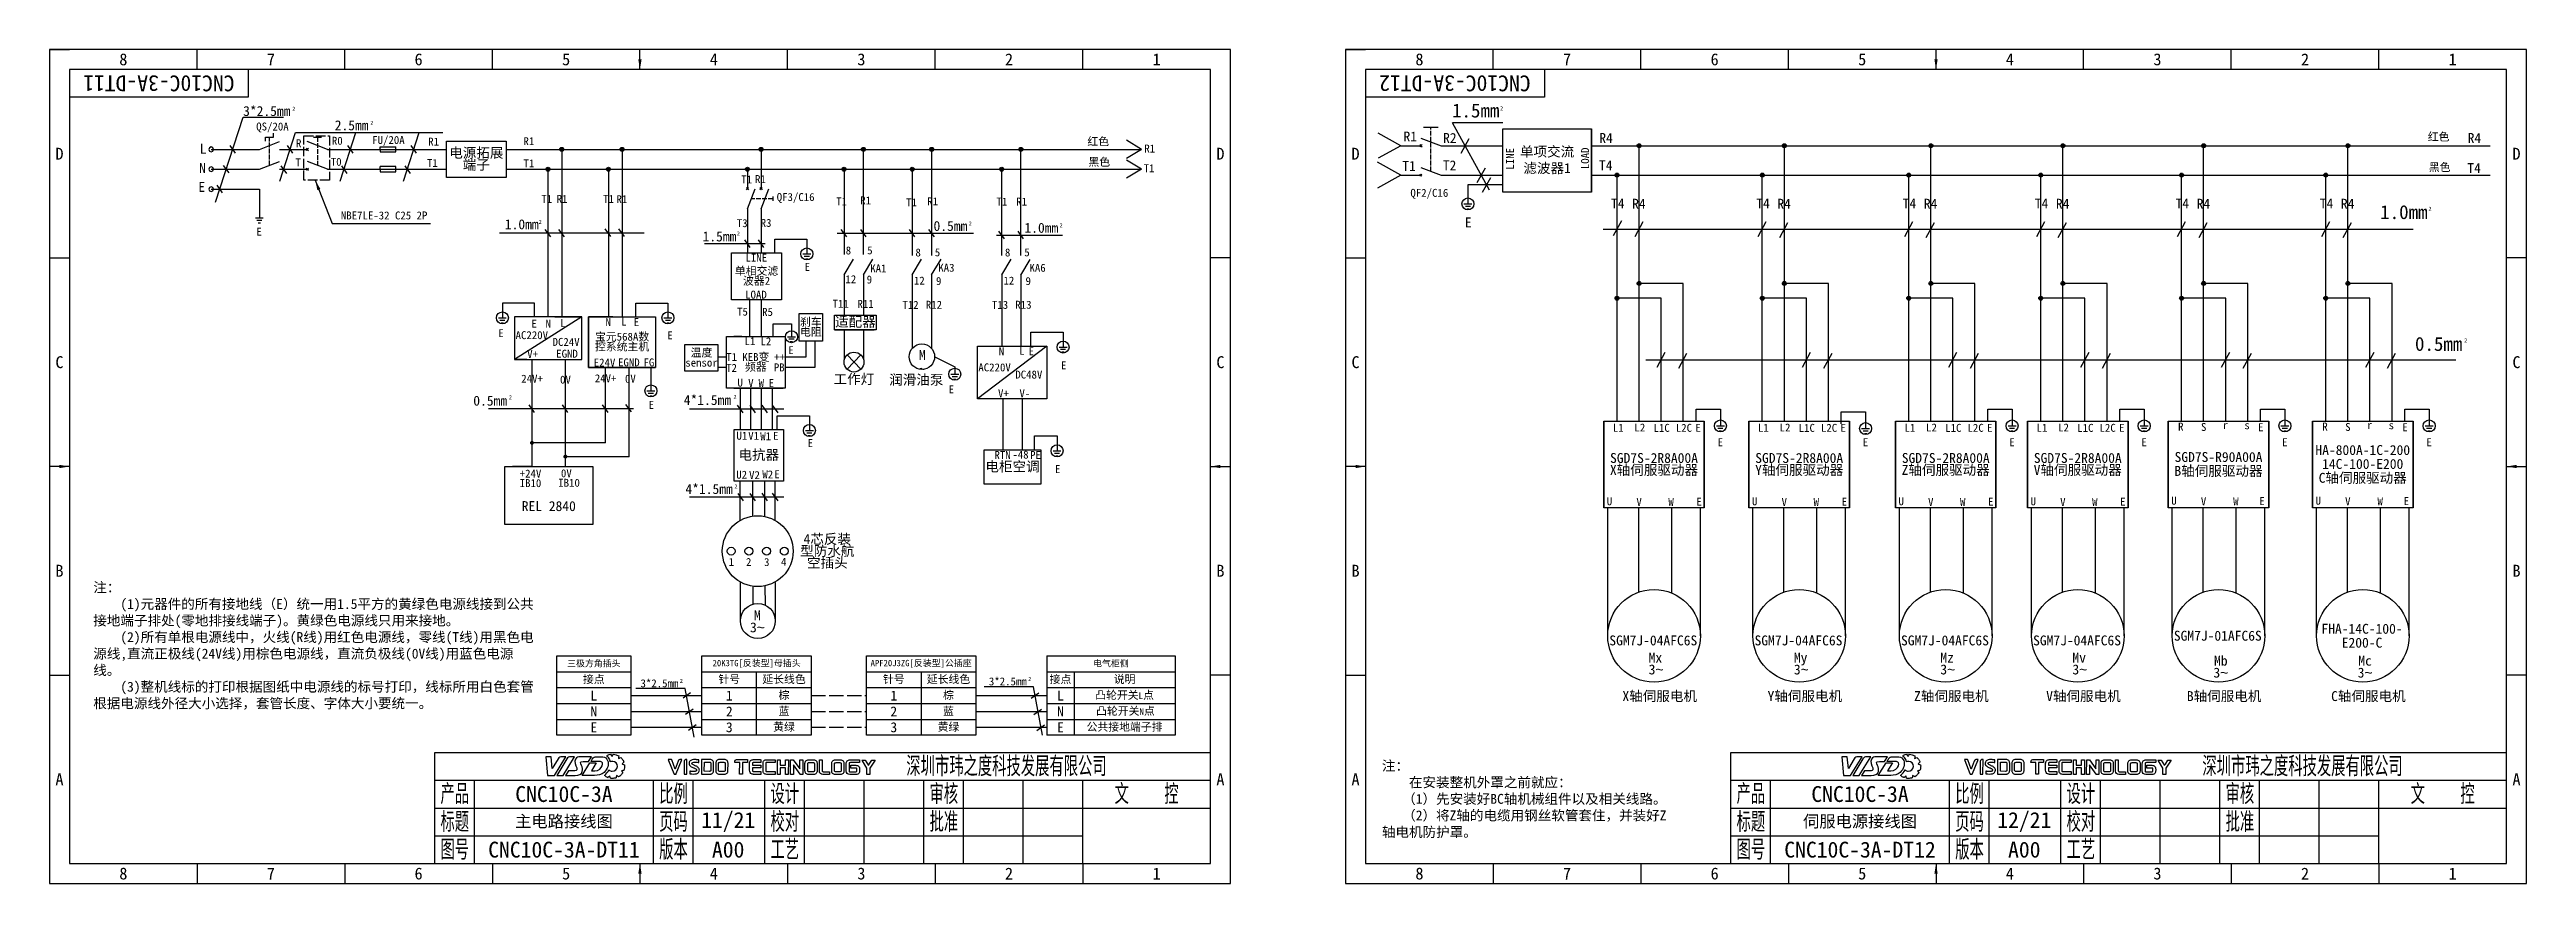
# Model space of a CAD drawing. Header units: millimetres. Extents: x 547 to 2149, y 622 to 1790.
# Drawn here: x 547 to 1170, y 1102 to 1312 of the extents above; entities that cross this region are included whole.
import ezdxf

# ---------------------------------------------------------------- set-up
doc = ezdxf.new("R2010")
doc.units = ezdxf.units.MM
doc.linetypes.add('ACAD_ISO02W100', pattern=[15, 12, -3])
for name, color, linetype in [('中文标注', 3, 'Continuous'), ('仅图框使用', 7, 'Continuous'), ('元器件与线路', 7, 'Continuous'), ('文字标注特殊', 2, 'Continuous'), ('英文数字标注', 3, 'Continuous'), ('虚线', 7, 'ACAD_ISO02W100')]:
    doc.layers.add(name, color=color, linetype=linetype)
doc.styles.get("Standard").update_dxf_attribs({"font": 'txt', "bigfont": 'gbcbig.shx'})
doc.styles.add('宋体', font='')
doc.styles.get('宋体').set_extended_font_data('宋体')
doc.dimstyles.new('ISO-25', dxfattribs={"dimtxt": 2.5, "dimasz": 2.5, "dimexe": 1.25, "dimexo": 0.625, "dimtad": 1, "dimtxsty": 'Standard', "dimcen": 2.5, "dimadec": 0, "dimazin": 0, "dimtfac": 1, "dimtmove": 0, "dimatfit": 3, "dimfxl": 0, "dimarcsym": 0})
doc.dimstyles.get("Standard").update_dxf_attribs({"dimtxt": 2, "dimasz": 3, "dimexe": 0.18, "dimexo": 0.0625, "dimgap": 0.09, "dimtad": 0, "dimtih": 1, "dimtoh": 1, "dimdec": 4, "dimzin": 0, "dimdsep": 46, "dimtxsty": 'Standard', "dimcen": 0.09, "dimaunit": 1, "dimadec": 0, "dimazin": 0, "dimtfac": 1, "dimtdec": 4, "dimtofl": 0, "dimtmove": 0, "dimatfit": 3, "dimfxl": 0, "dimtolj": 1, "dimtzin": 0, "dimarcsym": 0})

msp = doc.modelspace()

# ---------------------------------------------------------------- texts
at = {"layer": '中文标注'}
for s, insert, char_height, width, attachment_point in [('{\\fSimSun|b0|i0|c134|p2;\\H0.8x;红色\\Ftxt,gbcbig|c134;\\H1.5x; }', (810.49, 1289.13), 2.5, 7.333, 5), ('{\\fSimSun|b0|i0|c134|p2;\\H0.8x;红色\\Ftxt,gbcbig|c134;\\H1.5x; }', (1147.63, 1290.33), 2.5, 7.333, 5), ('{\\fSimSun|b0|i0|c134|p2;\\H0.8x;黑色\\Ftxt,gbcbig|c134;\\H1.5x; }', (810.75, 1283.96), 2.5, 7.6842, 5), ('{\\fSimSun|b0|i0|c134|p2;单项交流\\P滤波器1}', (923.39, 1284.44), 2.5, 22.2984, 5), ('{\\fSimSun|b0|i0|c134|p2;\\H0.8x;黑色\\Ftxt,gbcbig|c134;\\H1.5x; }', (1147.89, 1282.62), 2.5, 7.6842, 5), ('{\\fSimSun|b0|i0|c134|p2;N}', (687.25, 1244.74), 2, 7.3857, 2), ('{\\fSimSun|b0|i0|c134|p2;N}', (786.16, 1237.4), 2, 7.3857, 2), ('{\\fSimSun|b0|i0|c134|p2;AC220V}', (780.34, 1233.34), 2, 7.3857, 1), ('{\\fSimSun|b0|i0|c134|p2;DC48V}', (793.04, 1231.53), 2, 7.3857, 2), ('{\\fSimSun|b0|i0|c134|p2;RTN}', (786.44, 1211.27), 2, 7.3857, 2), ('{\\fSimSun|b0|i0|c134|p2;伺服电源接线图}', (1002.09, 1117.88), 3, 45, 5)]:
    msp.add_mtext(s, dxfattribs=dict(at, insert=insert, char_height=char_height, width=width, attachment_point=attachment_point))
at = {"layer": '中文标注', "char_height": 2.5, "attachment_point": 5}
for s, insert, width, line_spacing_factor in [('{\\fSimSun|b0|i0|c134|p2;电源拓展端子}', (654.08, 1284.74), 15.0481, 0.72), ('{\\fSimSun|b0|i0|c134|p2;SGD7S-2R8A00A\\PX轴伺服驱动器}', (950.28, 1207.89), 25.2832, 0.72), ('{\\fSimSun|b0|i0|c134|p2;SGD7S-2R8A00A\\PY轴伺服驱动器}', (986.8, 1207.89), 25.2832, 0.72), ('{\\fSimSun|b0|i0|c134|p2;SGD7S-2R8A00A\\PZ轴伺服驱动器}', (1023.65, 1207.89), 25.2832, 0.72), ('{\\fSimSun|b0|i0|c134|p2;SGD7S-2R8A00A\\PV轴伺服驱动器}', (1056.86, 1207.89), 25.2832, 0.72), ('{\\fSimSun|b0|i0|c134|p2;SGD7S-R90A00A B轴伺服驱动器}', (1092.26, 1207.89), 25.2832, 0.84), ('{\\fSimSun|b0|i0|c134|p2;HA-800A-1C-200\\P14C-100-E200\\PC轴伺服驱动器}', (1128.54, 1207.89), 25.2832, 0.84), ('{\\fSimSun|b0|i0|c134|p2;Mb\\P3\\f@Arial Unicode MS|b0|i0|c134|p34;~}', (1092.85, 1156.97), 4.8617, 0.72), ('{\\fSimSun|b0|i0|c134|p2;Mc\\P3\\f@Arial Unicode MS|b0|i0|c134|p34;~}', (1129.13, 1156.97), 4.8617, 0.72)]:
    msp.add_mtext(s, dxfattribs=dict(at, insert=insert, width=width, line_spacing_factor=line_spacing_factor))
at = {"layer": '中文标注', "linetype": 'ACAD_ISO02W100', "lineweight": -3, "attachment_point": 5}
for s, insert, char_height, width, line_spacing_factor in [('{\\fSimSun|b0|i0|c134|p2;单相交滤波器2}', (724.56, 1255.26), 2, 12.5306, 0.75), ('{\\fSimSun|b0|i0|c134|p2;宝元568A数\\P控系统主机}', (690.74, 1238.7), 2, 16.8506, 0.75), ('{\\fSimSun|b0|i0|c134|p2;刹车电阻}', (738.22, 1242.43), 2, 5.8143, 0.75), ('{\\fSimSun|b0|i0|c134|p2;温度sensor}', (710.71, 1234.77), 2, 8.3094, 0.75), ('{\\fSimSun|b0|i0|c134|p2;电柜空调}', (788.94, 1207.25), 2.5, 14.2821, 0.72), ('{\\fSimSun|b0|i0|c134|p2;4芯反装型防水航空插头}', (742.35, 1186), 2.5, 14.7834, 0.72)]:
    msp.add_mtext(s, dxfattribs=dict(at, insert=insert, char_height=char_height, width=width, line_spacing_factor=line_spacing_factor))
at = {"layer": '中文标注', "linetype": 'ACAD_ISO02W100', "lineweight": -3, "char_height": 2.5}
for s, insert, width, attachment_point in [('{\\fSimSun|b0|i0|c134|p2;适配器}', (749.41, 1243.68), 10.459, 5), ('{\\fSimSun|b0|i0|c134|p2;工作灯}', (749.04, 1230.64), 20.6112, 2), ('{\\fSimSun|b0|i0|c134|p2;润滑油泵}', (764.74, 1229.09), 14.544, 5), ('{\\fSimSun|b0|i0|c134|p2;电抗器}', (725.13, 1210.18), 12.4148, 5)]:
    msp.add_mtext(s, dxfattribs=dict(at, insert=insert, width=width, attachment_point=attachment_point))
at = {"layer": '中文标注', "lineweight": -3, "insert": (724.38, 1233.58), "char_height": 2, "width": 14.7556, "attachment_point": 5, "line_spacing_factor": 0.75}
msp.add_mtext('{\\fSimSun|b0|i0|c134|p2;KEB变\\P频器}', dxfattribs=at)
at = {"layer": '中文标注', "lineweight": -3, "char_height": 1.6, "attachment_point": 5, "style": '宋体'}
for s, insert, width in [('三极方角插头', (683.63, 1157.71), 18.6812), ('电气柜侧', (813.68, 1157.71), 32.2506)]:
    msp.add_mtext(s, dxfattribs=dict(at, insert=insert, width=width))
at = {"layer": '中文标注', "attachment_point": 5, "style": '宋体'}
for s, insert, char_height, width in [('接点', (683.63, 1153.71), 2, 18.6812), ('针号', (717.7, 1153.71), 2, 13.7547), ('延长线色', (731.46, 1153.71), 2, 13.7547), ('针号', (759.07, 1153.71), 2, 13.7547), ('延长线色', (772.83, 1153.71), 2, 13.7547), ('接点', (801, 1153.71), 2, 6.8774), ('说明', (817.12, 1153.71), 2, 25.3732), ('棕', (731.46, 1149.71), 2, 13.7547), ('蓝', (731.46, 1145.71), 2, 13.7547), ('棕', (772.83, 1149.71), 2, 13.7547), ('蓝', (772.83, 1145.71), 2, 13.7547), ('凸轮开关{\\fSimSun|b0|i0|c134|p2;\\H0.8333x;L}点', (817.12, 1149.71), 2, 25.3732), ('凸轮开关{\\fSimSun|b0|i0|c134|p2;\\H0.8333x;N}点', (817.34, 1145.71), 2, 24.9325), ('X轴伺服电机', (951.71, 1149.43), 2.5, 20.0728), ('Y轴伺服电机', (988.22, 1149.43), 2.5, 20.0728), ('Z轴伺服电机', (1025.07, 1149.43), 2.5, 20.0728), ('V轴伺服电机', (1058.29, 1149.43), 2.5, 20.0728), ('B轴伺服电机', (1093.68, 1149.43), 2.5, 20.0728), ('C轴伺服电机', (1129.96, 1149.43), 2.5, 20.0728), ('黄绿', (731.46, 1141.71), 2, 13.7547), ('黄绿', (772.83, 1141.71), 2, 13.7547), ('公共接地端子排', (817.12, 1141.71), 2, 25.3732)]:
    msp.add_mtext(s, dxfattribs=dict(at, insert=insert, char_height=char_height, width=width))
at = {"layer": '中文标注', "color": 3, "attachment_point": 5}
for s, insert, char_height, width in [('{\\fSimSun|b0|i0|c134|p2;CNC10C-3A}', (676.11, 1124.88), 4, 45), ('{\\fSimSun|b0|i0|c134|p2;主电路接线图}', (676.11, 1117.88), 3, 45), ('{\\fSimSun|b0|i0|c134|p2;CNC10C-3A-DT11}', (676.11, 1110.88), 4, 52.9264)]:
    msp.add_mtext(s, dxfattribs=dict(at, insert=insert, char_height=char_height, width=width))
at = {"layer": '仅图框使用', "attachment_point": 5}
for s, insert, char_height, width in [('{\\fSimSun|b0|i0|c134|p2;8}', (565.3, 1309.88), 3, 37.125), ('{\\fSimSun|b0|i0|c134|p2;7}', (602.42, 1309.88), 3, 37.125), ('{\\fSimSun|b0|i0|c134|p2;6}', (639.55, 1309.88), 3, 37.125), ('{\\fSimSun|b0|i0|c134|p2;5}', (676.67, 1309.88), 3, 37.125), ('{\\fSimSun|b0|i0|c134|p2;4}', (713.8, 1309.88), 3, 37.125), ('{\\fSimSun|b0|i0|c134|p2;3}', (750.92, 1309.88), 3, 37.125), ('{\\fSimSun|b0|i0|c134|p2;2}', (788.05, 1309.88), 3, 37.125), ('{\\fSimSun|b0|i0|c134|p2;1}', (825.17, 1309.88), 3, 37.125), ('{\\fSimSun|b0|i0|c134|p2;8}', (891.28, 1309.88), 3, 37.125), ('{\\fSimSun|b0|i0|c134|p2;7}', (928.4, 1309.88), 3, 37.125), ('{\\fSimSun|b0|i0|c134|p2;6}', (965.53, 1309.88), 3, 37.125), ('{\\fSimSun|b0|i0|c134|p2;5}', (1002.65, 1309.88), 3, 37.125), ('{\\fSimSun|b0|i0|c134|p2;4}', (1039.78, 1309.88), 3, 37.125), ('{\\fSimSun|b0|i0|c134|p2;3}', (1076.9, 1309.88), 3, 37.125), ('{\\fSimSun|b0|i0|c134|p2;2}', (1114.03, 1309.88), 3, 37.125), ('{\\fSimSun|b0|i0|c134|p2;1}', (1151.15, 1309.88), 3, 37.125), ('{\\fSimSun|b0|i0|c134|p2;D}', (549.23, 1286.13), 3, 5), ('{\\fSimSun|b0|i0|c134|p2;D}', (841.23, 1286.13), 3, 5), ('{\\fSimSun|b0|i0|c134|p2;D}', (875.21, 1286.13), 3, 5), ('{\\fSimSun|b0|i0|c134|p2;D}', (1167.21, 1286.13), 3, 5), ('{\\fSimSun|b0|i0|c134|p2;C}', (549.23, 1233.63), 3, 5), ('{\\fSimSun|b0|i0|c134|p2;C}', (841.23, 1233.63), 3, 5), ('{\\fSimSun|b0|i0|c134|p2;C}', (875.21, 1233.63), 3, 5), ('{\\fSimSun|b0|i0|c134|p2;C}', (1167.21, 1233.63), 3, 5), ('{\\fSimSun|b0|i0|c134|p2;B}', (549.23, 1181.13), 3, 5), ('{\\fSimSun|b0|i0|c134|p2;B}', (841.23, 1181.13), 3, 5), ('{\\fSimSun|b0|i0|c134|p2;B}', (875.21, 1181.13), 3, 5), ('{\\fSimSun|b0|i0|c134|p2;B}', (1167.21, 1181.13), 3, 5), ('{\\fSimSun|b0|i0|c134|p2;A}', (549.23, 1128.63), 3, 5), ('产品', (648.66, 1124.88), 5, 10.1092), ('比例', (703.66, 1124.88), 5, 10.1092), ('设计', (731.66, 1124.88), 5, 10.1092), ('审核', (771.66, 1124.88), 5, 10.1092), ('文  控', (822.67, 1124.88), 5, 32.125), ('{\\fSimSun|b0|i0|c134|p2;A}', (841.23, 1128.63), 3, 5), ('{\\fSimSun|b0|i0|c134|p2;A}', (875.21, 1128.63), 3, 5), ('产品', (974.64, 1124.88), 5, 10.1092), ('比例', (1029.64, 1124.88), 5, 10.1092), ('设计', (1057.64, 1124.88), 5, 10.1092), ('审核', (1097.64, 1124.88), 5, 10.1092), ('文  控', (1148.65, 1124.88), 5, 32.125), ('{\\fSimSun|b0|i0|c134|p2;A}', (1167.21, 1128.63), 3, 5), ('标题', (648.66, 1117.88), 5, 10.1092), ('页码', (703.66, 1117.88), 5, 10.1092), ('校对', (731.66, 1117.88), 5, 10.1092), ('批准', (771.66, 1117.88), 5, 10.1092), ('标题', (974.64, 1117.88), 5, 10.1092), ('页码', (1029.64, 1117.88), 5, 10.1092), ('校对', (1057.64, 1117.88), 5, 10.1092), ('批准', (1097.64, 1117.88), 5, 10.1092), ('图号', (648.66, 1110.88), 5, 10.1092), ('版本', (703.66, 1110.88), 5, 10.1092), ('工艺', (731.66, 1110.88), 5, 10.1092), ('图号', (974.64, 1110.88), 5, 10.1092), ('版本', (1029.64, 1110.88), 5, 10.1092), ('工艺', (1057.64, 1110.88), 5, 10.1092), ('{\\fSimSun|b0|i0|c134|p2;8}', (565.3, 1104.88), 3, 37.125), ('{\\fSimSun|b0|i0|c134|p2;7}', (602.42, 1104.88), 3, 37.125), ('{\\fSimSun|b0|i0|c134|p2;6}', (639.55, 1104.88), 3, 37.125), ('{\\fSimSun|b0|i0|c134|p2;5}', (676.67, 1104.88), 3, 37.125), ('{\\fSimSun|b0|i0|c134|p2;4}', (713.8, 1104.88), 3, 37.125), ('{\\fSimSun|b0|i0|c134|p2;3}', (750.92, 1104.88), 3, 37.125), ('{\\fSimSun|b0|i0|c134|p2;2}', (788.05, 1104.88), 3, 37.125), ('{\\fSimSun|b0|i0|c134|p2;1}', (825.17, 1104.88), 3, 37.125), ('{\\fSimSun|b0|i0|c134|p2;8}', (891.28, 1104.88), 3, 37.125), ('{\\fSimSun|b0|i0|c134|p2;7}', (928.4, 1104.88), 3, 37.125), ('{\\fSimSun|b0|i0|c134|p2;6}', (965.53, 1104.88), 3, 37.125), ('{\\fSimSun|b0|i0|c134|p2;5}', (1002.65, 1104.88), 3, 37.125), ('{\\fSimSun|b0|i0|c134|p2;4}', (1039.78, 1104.88), 3, 37.125), ('{\\fSimSun|b0|i0|c134|p2;3}', (1076.9, 1104.88), 3, 37.125), ('{\\fSimSun|b0|i0|c134|p2;2}', (1114.03, 1104.88), 3, 37.125), ('{\\fSimSun|b0|i0|c134|p2;1}', (1151.15, 1104.88), 3, 37.125)]:
    msp.add_mtext(s, dxfattribs=dict(at, insert=insert, char_height=char_height, width=width))
at = {"layer": '仅图框使用', "color": 4, "char_height": 5, "width": 102.6342, "attachment_point": 5}
for insert in [(787.42, 1131.88), (1113.4, 1131.88)]:
    msp.add_mtext('深圳市玮之度科技发展有限公司', dxfattribs=dict(at, insert=insert))
at = {"layer": '文字标注特殊', "lineweight": -3, "insert": (557.73, 1178.19), "char_height": 2.5, "width": 110.9605, "attachment_point": 1}
msp.add_mtext('{\\fSimSun|b0|i0|c134|p2;注：\\H1.6x;\\P\\H0.625x;    (1)元器件的所有接地线（E）统一用1.5平方的黄绿色电源线接到公共接地端子排处(零地排接线端子)。黄绿色电源线只用来接地。\\P    (2)所有单根电源线中，火线(R线)用红色电源线，零线(T线)用黑色电源线,直流正极线(24V线)用棕色电源线，直流负极线(0V线)用蓝色电源线。\\P    (3)整机线标的打印根据图纸中电源线的标号打印，线标所用白色套管根据电源线外径大小选择，套管长度、字体大小要统一。}', dxfattribs=at)
at = {"layer": '文字标注特殊', "insert": (881.84, 1133.28), "char_height": 2.5, "width": 74.613, "attachment_point": 1}
msp.add_mtext('{\\fSimSun|b0|i0|c134|p2;注：\\P    在安装整机外罩之前就应：\\P   （1）先安装好BC轴机械组件以及相关线路。\\P   （2）将Z轴的电缆用钢丝软管套住，并装好Z轴电机防护罩。}', dxfattribs=at)
at = {"layer": '英文数字标注'}
for s, insert, char_height, width, attachment_point, rotation in [('{\\fSimSun|b0|i0|c134|p2;CNC10C-3A-DT11}', (574.23, 1303.88), 4, 45, 5, 180), ('{\\fSimSun|b0|i0|c134|p2;CNC10C-3A-DT12}', (900.21, 1303.88), 4, 45, 5, 180), ('{\\fSimSun|b0|i0|c134|p2;LINE}', (913.06, 1282.14), 2, 5.6732, 1, 90), ('{\\fSimSun|b0|i0|c134|p2;LOAD}', (931.95, 1282.25), 2, 5.6732, 1, 90)]:
    msp.add_mtext(s, dxfattribs=dict(at, insert=insert, char_height=char_height, width=width, attachment_point=attachment_point, rotation=rotation))
at = {"layer": '英文数字标注', "color": 4, "lineweight": -3, "attachment_point": 1}
for s, insert, char_height, width in [('{\\fSimSun|b0|i0|c134|p2;3*2.5mm}', (595.42, 1298.14), 2.5, 6.5867), ('{\\fSimSun|b0|i0|c134|p2;2}', (607.8, 1297.98), 1, 0.9133), ('{\\fSimSun|b0|i0|c134|p2;2.5mm}', (618.46, 1294.54), 2.5, 6.5867), ('{\\fSimSun|b0|i0|c134|p2;2}', (627.4, 1294.42), 1, 0.9133), ('{\\fSimSun|b0|i0|c134|p2;1.0mm}', (661.25, 1269.62), 2.5, 6.5867), ('{\\fSimSun|b0|i0|c134|p2;2}', (669.75, 1269.48), 1, 0.9133), ('{\\fSimSun|b0|i0|c134|p2;1.5mm}', (710.98, 1266.56), 2.5, 6.5867), ('{\\fSimSun|b0|i0|c134|p2;2}', (719.6, 1266.55), 1, 0.9133), ('{\\fSimSun|b0|i0|c134|p2;0.5mm}', (769.07, 1269.2), 2.5, 6.5867), ('{\\fSimSun|b0|i0|c134|p2;2}', (777.91, 1269.07), 1, 0.9133), ('{\\fSimSun|b0|i0|c134|p2;1.0mm}', (791.94, 1268.73), 2.5, 6.5867), ('{\\fSimSun|b0|i0|c134|p2;2}', (800.78, 1268.6), 1, 0.9133), ('{\\fSimSun|b0|i0|c134|p2;0.5mm}', (653.31, 1225.2), 2.5, 6.5867), ('{\\fSimSun|b0|i0|c134|p2;2}', (662.26, 1225.29), 1, 0.9133), ('{\\fSimSun|b0|i0|c134|p2;4*1.5mm}', (706.25, 1225.38), 2.5, 6.5867), ('{\\fSimSun|b0|i0|c134|p2;2}', (718.75, 1225.44), 1, 0.9133), ('{\\fSimSun|b0|i0|c134|p2;4*1.5mm}', (706.67, 1202.98), 2.5, 6.5867), ('{\\fSimSun|b0|i0|c134|p2;2}', (719.01, 1202.87), 1, 0.9133), ('{\\fSimSun|b0|i0|c134|p2;3*2.5mm}', (695.37, 1153.79), 2, 11.4755), ('{\\fSimSun|b0|i0|c134|p2;2}', (705.25, 1153.9), 1, 0.9133), ('{\\fSimSun|b0|i0|c134|p2;3*2.5mm}', (782.99, 1154.27), 2, 11.4755), ('{\\fSimSun|b0|i0|c134|p2;2}', (792.87, 1154.38), 1, 0.9133)]:
    msp.add_mtext(s, dxfattribs=dict(at, insert=insert, char_height=char_height, width=width))
at = {"layer": '英文数字标注', "color": 4, "attachment_point": 1}
for s, insert, char_height, width in [('{\\fSimSun|b0|i0|c134|p2;1.5mm}', (899.48, 1298.76), 3.5, 8.7422), ('{\\fSimSun|b0|i0|c134|p2;2}', (911.56, 1298.07), 1, 0.9364), ('{\\fSimSun|b0|i0|c134|p2;1.0mm}', (1132.93, 1273.19), 3.5, 8.7422), ('{\\fSimSun|b0|i0|c134|p2;2}', (1145.06, 1272.79), 1, 0.9364), ('{\\fSimSun|b0|i0|c134|p2;0.5mm}', (1141.68, 1240), 3.5, 8.7422), ('{\\fSimSun|b0|i0|c134|p2;2}', (1154.05, 1239.63), 1, 0.9364)]:
    msp.add_mtext(s, dxfattribs=dict(at, insert=insert, char_height=char_height, width=width))
at = {"layer": '英文数字标注'}
for s, insert, char_height, width, attachment_point in [('{\\fSimSun|b0|i0|c134|p2;QS/20A}', (602.8, 1292.73), 2, 7.3857, 5), ('{\\fSimSun|b0|i0|c134|p2;R}', (609.41, 1289.76), 2, 7.3857, 2), ('{\\fSimSun|b0|i0|c134|p2;R0}', (619.11, 1290.4), 2, 7.3857, 2), ('{\\fSimSun|b0|i0|c134|p2;FU/20A}', (631.97, 1289.36), 2, 7.3857, 5), ('{\\fSimSun|b0|i0|c134|p2;R1}', (643.34, 1290.18), 2, 7.3857, 2), ('{\\fSimSun|b0|i0|c134|p2;R1}', (667.28, 1290.29), 2, 7.3857, 2), ('{\\fSimSun|b0|i0|c134|p2;R1}', (887.28, 1291.72), 2.5, 3.8161, 1), ('{\\fSimSun|b0|i0|c134|p2;R2}', (897.23, 1291.36), 2.5, 3.8161, 1), ('{\\fSimSun|b0|i0|c134|p2;R4}', (936.52, 1291.36), 2.5, 3.8161, 1), ('{\\fSimSun|b0|i0|c134|p2;R4}', (1154.92, 1291.35), 2.5, 3.8161, 1), ('{\\fSimSun|b0|i0|c134|p2;N}', (585.2, 1283.8), 2.5, 7.3857, 2), ('{\\fSimSun|b0|i0|c134|p2;L}', (585.36, 1287.39), 2.5, 7.3857, 5), ('{\\fSimSun|b0|i0|c134|p2;T}', (609.27, 1284.98), 2, 7.3857, 2), ('{\\fSimSun|b0|i0|c134|p2;T0}', (618.83, 1285.1), 2, 7.3857, 2), ('{\\fSimSun|b0|i0|c134|p2;T1}', (643.03, 1284.8), 2, 7.3857, 2), ('{\\fSimSun|b0|i0|c134|p2;T1}', (667.28, 1284.72), 2, 7.3857, 2), ('{\\fSimSun|b0|i0|c134|p2;T1}', (823.28, 1283.49), 2, 7.3857, 2), ('{\\fSimSun|b0|i0|c134|p2;R1}', (823.46, 1288.44), 2, 7.3857, 2), ('{\\fSimSun|b0|i0|c134|p2;T1}', (886.97, 1284.32), 2.5, 3.8161, 1), ('{\\fSimSun|b0|i0|c134|p2;T2}', (897.16, 1284.46), 2.5, 3.8161, 1), ('{\\fSimSun|b0|i0|c134|p2;T4}', (936.45, 1284.46), 2.5, 3.8161, 1), ('{\\fSimSun|b0|i0|c134|p2;T4}', (1154.85, 1283.77), 2.5, 3.8161, 1), ('{\\fSimSun|b0|i0|c134|p2;E}', (585.01, 1279.03), 2.5, 7.3857, 2), ('{\\fSimSun|b0|i0|c134|p2;T1}', (722.07, 1280.66), 2, 7.3857, 2), ('{\\fSimSun|b0|i0|c134|p2;R1}', (725.54, 1280.75), 2, 7.3857, 2), ('{\\fSimSun|b0|i0|c134|p2;QF2/C16}', (893.77, 1276.03), 2, 7.3857, 5), ('{\\fSimSun|b0|i0|c134|p2;NBE7LE-32 C25 2P}', (630.89, 1270.58), 2, 23.6338, 5), ('{\\fSimSun|b0|i0|c134|p2;T1}', (671.79, 1275.76), 2, 7.3857, 2), ('{\\fSimSun|b0|i0|c134|p2;R1}', (675.65, 1275.76), 2, 7.3857, 2), ('{\\fSimSun|b0|i0|c134|p2;T1}', (687.34, 1275.76), 2, 7.3857, 2), ('{\\fSimSun|b0|i0|c134|p2;R1}', (690.68, 1275.7), 2, 7.3857, 2), ('{\\fSimSun|b0|i0|c134|p2;QF3/C16}', (734.39, 1274.98), 2, 16.1854, 5), ('{\\fSimSun|b0|i0|c134|p2;T1}', (745.95, 1275.14), 2, 7.3857, 2), ('{\\fSimSun|b0|i0|c134|p2;R1}', (751.99, 1275.38), 2, 7.3857, 2), ('{\\fSimSun|b0|i0|c134|p2;T1}', (763.55, 1274.91), 2, 7.3857, 2), ('{\\fSimSun|b0|i0|c134|p2;R1}', (768.86, 1275.15), 2, 7.3857, 2), ('{\\fSimSun|b0|i0|c134|p2;T1}', (786.26, 1275.08), 2, 7.3857, 2), ('{\\fSimSun|b0|i0|c134|p2;R1}', (791.25, 1275.08), 2, 7.3857, 2), ('{\\fSimSun|b0|i0|c134|p2;T4}', (939.47, 1274.86), 2.5, 3.8161, 1), ('{\\fSimSun|b0|i0|c134|p2;R4}', (944.78, 1274.79), 2.5, 3.8161, 1), ('{\\fSimSun|b0|i0|c134|p2;T4}', (975.99, 1274.86), 2.5, 3.8161, 1), ('{\\fSimSun|b0|i0|c134|p2;R4}', (981.3, 1274.79), 2.5, 3.8161, 1), ('{\\fSimSun|b0|i0|c134|p2;T4}', (1012.83, 1274.86), 2.5, 3.8161, 1), ('{\\fSimSun|b0|i0|c134|p2;R4}', (1018.15, 1274.79), 2.5, 3.8161, 1), ('{\\fSimSun|b0|i0|c134|p2;T4}', (1046.05, 1274.86), 2.5, 3.8161, 1), ('{\\fSimSun|b0|i0|c134|p2;R4}', (1051.36, 1274.79), 2.5, 3.8161, 1), ('{\\fSimSun|b0|i0|c134|p2;T4}', (1081.45, 1274.86), 2.5, 3.8161, 1), ('{\\fSimSun|b0|i0|c134|p2;R4}', (1086.76, 1274.79), 2.5, 3.8161, 1), ('{\\fSimSun|b0|i0|c134|p2;T4}', (1117.73, 1274.86), 2.5, 3.8161, 1), ('{\\fSimSun|b0|i0|c134|p2;R4}', (1123.04, 1274.79), 2.5, 3.8161, 1), ('{\\fSimSun|b0|i0|c134|p2;E}', (599.45, 1267.51), 2, 7.3857, 2), ('{\\fSimSun|b0|i0|c134|p2;T3}', (720.95, 1269.65), 2, 7.3857, 2), ('{\\fSimSun|b0|i0|c134|p2;R3}', (726.95, 1269.72), 2, 7.3857, 2), ('{\\fSimSun|b0|i0|c134|p2;E}', (902.71, 1270.08), 2.5, 3.8161, 1), ('{\\fSimSun|b0|i0|c134|p2;LINE}', (724.49, 1260.97), 2, 7.3857, 2), ('{\\fSimSun|b0|i0|c134|p2;E}', (737.34, 1258.63), 2, 7.3857, 2), ('{\\fSimSun|b0|i0|c134|p2;8}', (747.66, 1262.78), 2, 7.2541, 2), ('{\\fSimSun|b0|i0|c134|p2;5}', (753.07, 1262.81), 2, 7.3857, 2), ('{\\fSimSun|b0|i0|c134|p2;8}', (765.2, 1262.27), 2, 7.2541, 2), ('{\\fSimSun|b0|i0|c134|p2;5}', (770.07, 1262.31), 2, 7.3857, 2), ('{\\fSimSun|b0|i0|c134|p2;KA3}', (772.31, 1258.43), 2, 7.2541, 2), ('{\\fSimSun|b0|i0|c134|p2;8}', (787.71, 1262.27), 2, 7.2541, 2), ('{\\fSimSun|b0|i0|c134|p2;5}', (792.58, 1262.31), 2, 7.3857, 2), ('{\\fSimSun|b0|i0|c134|p2;12}', (748.26, 1255.54), 2, 7.3857, 2), ('{\\fSimSun|b0|i0|c134|p2;9}', (752.94, 1255.46), 2, 7.3857, 2), ('{\\fSimSun|b0|i0|c134|p2;KA1}', (755.2, 1258.26), 2, 7.2541, 2), ('{\\fSimSun|b0|i0|c134|p2;12}', (765.5, 1255.19), 2, 7.3857, 2), ('{\\fSimSun|b0|i0|c134|p2;9}', (770.37, 1255.08), 2, 7.3857, 2), ('{\\fSimSun|b0|i0|c134|p2;12}', (788.02, 1255.19), 2, 7.3857, 2), ('{\\fSimSun|b0|i0|c134|p2;9}', (792.89, 1255.08), 2, 7.3857, 2), ('{\\fSimSun|b0|i0|c134|p2;KA6}', (795.24, 1258.41), 2, 7.2541, 2), ('{\\fSimSun|b0|i0|c134|p2;T5}', (721.02, 1247.37), 2, 7.3857, 2), ('{\\fSimSun|b0|i0|c134|p2;LOAD}', (724.41, 1251.65), 2, 7.3857, 2), ('{\\fSimSun|b0|i0|c134|p2;R5}', (727.32, 1247.29), 2, 7.3857, 2), ('{\\fSimSun|b0|i0|c134|p2;T11}', (745.72, 1249.35), 2, 7.3857, 2), ('{\\fSimSun|b0|i0|c134|p2;R11}', (751.97, 1249.33), 2, 7.3857, 2), ('{\\fSimSun|b0|i0|c134|p2;T12}', (763.28, 1249.08), 2, 7.3857, 2), ('{\\fSimSun|b0|i0|c134|p2;R12}', (769.17, 1249.11), 2, 7.3857, 2), ('{\\fSimSun|b0|i0|c134|p2;T13}', (785.8, 1249.08), 2, 7.3857, 2), ('{\\fSimSun|b0|i0|c134|p2;R13}', (791.69, 1249.11), 2, 7.3857, 2), ('{\\fSimSun|b0|i0|c134|p2;E}', (660.28, 1241.95), 2, 7.3857, 2), ('{\\fSimSun|b0|i0|c134|p2;AC220V}', (668.03, 1241.45), 2, 7.3857, 2), ('{\\fSimSun|b0|i0|c134|p2;E}', (668.64, 1244.36), 2, 7.3857, 2), ('{\\fSimSun|b0|i0|c134|p2;N}', (672.16, 1244.35), 2, 7.3857, 2), ('{\\fSimSun|b0|i0|c134|p2;DC24V}', (676.65, 1239.75), 2, 7.3857, 2), ('{\\fSimSun|b0|i0|c134|p2;L}', (675.88, 1244.48), 2, 7.3857, 2), ('{\\fSimSun|b0|i0|c134|p2;L}', (691.21, 1244.84), 2, 7.3857, 2), ('{\\fSimSun|b0|i0|c134|p2;E}', (694.35, 1244.74), 2, 7.3857, 2), ('{\\fSimSun|b0|i0|c134|p2;E}', (702.78, 1241.41), 2, 7.3857, 2), ('{\\fSimSun|b0|i0|c134|p2;L1}', (722.9, 1239.95), 2, 7.3857, 2), ('{\\fSimSun|b0|i0|c134|p2;L2}', (726.9, 1239.9), 2, 7.3857, 2), ('{\\fSimSun|b0|i0|c134|p2;V+}', (668.23, 1236.68), 2, 7.3857, 2), ('{\\fSimSun|b0|i0|c134|p2;EGND}', (676.89, 1236.78), 2, 7.3857, 2), ('{\\fSimSun|b0|i0|c134|p2;E24V}', (686.32, 1234.56), 2, 7.3857, 2), ('{\\fSimSun|b0|i0|c134|p2;EGND}', (692.44, 1234.6), 2, 7.3857, 2), ('{\\fSimSun|b0|i0|c134|p2;FG}', (697.48, 1234.6), 2, 7.3857, 2), ('{\\fSimSun|b0|i0|c134|p2;T1}', (718.29, 1235.96), 2, 7.3857, 2), ('{\\fSimSun|b0|i0|c134|p2;++}', (730.34, 1235.93), 2, 7.3857, 2), ('{\\fSimSun|b0|i0|c134|p2;E}', (733.23, 1237.67), 2, 7.3857, 2), ('{\\fSimSun|b0|i0|c134|p2;L}', (791.31, 1237.5), 2, 7.3857, 2), ('{\\fSimSun|b0|i0|c134|p2;E}', (793.67, 1237.4), 2, 7.3857, 2), ('{\\fSimSun|b0|i0|c134|p2;E}', (801.81, 1233.86), 2, 7.3857, 2), ('{\\fSimSun|b0|i0|c134|p2;24V+}', (668.1, 1230.5), 2, 7.3857, 2), ('{\\fSimSun|b0|i0|c134|p2;0V}', (676.5, 1230.26), 2, 7.3857, 2), ('{\\fSimSun|b0|i0|c134|p2;24V+}', (686.59, 1230.58), 2, 7.3857, 2), ('{\\fSimSun|b0|i0|c134|p2;0V}', (692.82, 1230.47), 2, 7.3857, 2), ('{\\fSimSun|b0|i0|c134|p2;T2}', (718.27, 1233.21), 2, 7.3857, 2), ('{\\fSimSun|b0|i0|c134|p2;U}', (720.43, 1229.5), 2, 7.3857, 2), ('{\\fSimSun|b0|i0|c134|p2;V}', (723.13, 1229.4), 2, 7.3857, 2), ('{\\fSimSun|b0|i0|c134|p2;W}', (725.74, 1229.4), 2, 7.3857, 2), ('{\\fSimSun|b0|i0|c134|p2;E}', (728.27, 1229.39), 2, 7.3857, 2), ('{\\fSimSun|b0|i0|c134|p2;PB}', (730.27, 1233.34), 2, 7.3857, 2), ('{\\fSimSun|b0|i0|c134|p2;E}', (773.54, 1227.8), 2, 7.3857, 2), ('{\\fSimSun|b0|i0|c134|p2;E}', (698.08, 1223.9), 2, 7.3857, 2), ('{\\fSimSun|b0|i0|c134|p2;V+}', (786.65, 1226.81), 2, 7.3857, 2), ('{\\fSimSun|b0|i0|c134|p2;V-}', (792.04, 1226.81), 2, 7.3857, 2), ('{\\fSimSun|b0|i0|c134|p2;U1}', (720.85, 1216.12), 2, 7.3857, 2), ('{\\fSimSun|b0|i0|c134|p2;V1}', (723.82, 1216.1), 2, 7.3857, 2), ('{\\fSimSun|b0|i0|c134|p2;W1}', (726.85, 1216.01), 2, 7.3857, 2), ('{\\fSimSun|b0|i0|c134|p2;E}', (729.4, 1216.11), 2, 7.3857, 2), ('{\\fSimSun|b0|i0|c134|p2;L1}', (939.92, 1218.14), 2, 3.8161, 1), ('{\\fSimSun|b0|i0|c134|p2;L2}', (945.35, 1218.2), 2, 3.8161, 1), ('{\\fSimSun|b0|i0|c134|p2;L1C}', (950.16, 1218.11), 2, 3.8161, 1), ('{\\fSimSun|b0|i0|c134|p2;L2C}', (955.76, 1218.12), 2, 3.8161, 1), ('{\\fSimSun|b0|i0|c134|p2;E}', (960.68, 1218.12), 2, 3.8161, 1), ('{\\fSimSun|b0|i0|c134|p2;L1}', (976.43, 1218.14), 2, 3.8161, 1), ('{\\fSimSun|b0|i0|c134|p2;L2}', (981.87, 1218.2), 2, 3.8161, 1), ('{\\fSimSun|b0|i0|c134|p2;L1C}', (986.67, 1218.11), 2, 3.8161, 1), ('{\\fSimSun|b0|i0|c134|p2;L2C}', (992.27, 1218.12), 2, 3.8161, 1), ('{\\fSimSun|b0|i0|c134|p2;E}', (997.2, 1218.12), 2, 3.8161, 1), ('{\\fSimSun|b0|i0|c134|p2;L1}', (1013.28, 1218.14), 2, 3.8161, 1), ('{\\fSimSun|b0|i0|c134|p2;L2}', (1018.71, 1218.2), 2, 3.8161, 1), ('{\\fSimSun|b0|i0|c134|p2;L1C}', (1023.52, 1218.11), 2, 3.8161, 1), ('{\\fSimSun|b0|i0|c134|p2;L2C}', (1029.12, 1218.12), 2, 3.8161, 1), ('{\\fSimSun|b0|i0|c134|p2;E}', (1034.05, 1218.12), 2, 3.8161, 1), ('{\\fSimSun|b0|i0|c134|p2;L1}', (1046.5, 1218.14), 2, 3.8161, 1), ('{\\fSimSun|b0|i0|c134|p2;L2}', (1051.93, 1218.2), 2, 3.8161, 1), ('{\\fSimSun|b0|i0|c134|p2;L1C}', (1056.73, 1218.11), 2, 3.8161, 1), ('{\\fSimSun|b0|i0|c134|p2;L2C}', (1062.33, 1218.12), 2, 3.8161, 1), ('{\\fSimSun|b0|i0|c134|p2;E}', (1067.26, 1218.12), 2, 3.8161, 1), ('{\\fSimSun|b0|i0|c134|p2;R}', (1082.09, 1218.43), 2, 3.8161, 1), ('{\\fSimSun|b0|i0|c134|p2;S}', (1087.85, 1218.33), 2, 3.8161, 1), ('{\\fSimSun|b0|i0|c134|p2;r}', (1093.33, 1218.86), 2, 3.8161, 1), ('{\\fSimSun|b0|i0|c134|p2;s}', (1098.76, 1218.78), 2, 3.8161, 1), ('{\\fSimSun|b0|i0|c134|p2;E}', (1102.2, 1218.27), 2, 3.8161, 1), ('{\\fSimSun|b0|i0|c134|p2;R}', (1118.37, 1218.43), 2, 3.8161, 1), ('{\\fSimSun|b0|i0|c134|p2;S}', (1124.13, 1218.33), 2, 3.8161, 1), ('{\\fSimSun|b0|i0|c134|p2;r}', (1129.61, 1218.86), 2, 3.8161, 1), ('{\\fSimSun|b0|i0|c134|p2;s}', (1135.04, 1218.78), 2, 3.8161, 1), ('{\\fSimSun|b0|i0|c134|p2;E}', (1138.48, 1218.27), 2, 3.8161, 1), ('{\\fSimSun|b0|i0|c134|p2;E}', (738.07, 1214.28), 2, 7.3857, 2), ('{\\fSimSun|b0|i0|c134|p2;-48}', (790.94, 1211.37), 2, 7.3857, 2), ('{\\fSimSun|b0|i0|c134|p2;PE}', (794.73, 1211.27), 2, 7.3857, 2), ('{\\fSimSun|b0|i0|c134|p2;E}', (966.28, 1214.49), 2, 5.6732, 1), ('{\\fSimSun|b0|i0|c134|p2;E}', (1002.8, 1214.49), 2, 5.6732, 1), ('{\\fSimSun|b0|i0|c134|p2;E}', (1039.65, 1214.49), 2, 5.6732, 1), ('{\\fSimSun|b0|i0|c134|p2;E}', (1072.86, 1214.49), 2, 5.6732, 1), ('{\\fSimSun|b0|i0|c134|p2;E}', (1108.26, 1214.49), 2, 5.6732, 1), ('{\\fSimSun|b0|i0|c134|p2;E}', (1144.54, 1214.49), 2, 5.6732, 1), ('{\\fSimSun|b0|i0|c134|p2;U2}', (720.81, 1206.32), 2, 7.3857, 2), ('{\\fSimSun|b0|i0|c134|p2;V2}', (724.04, 1206.23), 2, 7.3857, 2), ('{\\fSimSun|b0|i0|c134|p2;W2}', (727.37, 1206.39), 2, 7.3857, 2), ('{\\fSimSun|b0|i0|c134|p2;E}', (729.7, 1206.44), 2, 7.3857, 2), ('{\\fSimSun|b0|i0|c134|p2;E}', (800.29, 1207.73), 2, 7.3857, 2), ('{\\fSimSun|b0|i0|c134|p2;REL 2840}', (672.3, 1197.39), 2.5, 22.1519, 5), ('{\\fSimSun|b0|i0|c134|p2;U}', (938.4, 1199.62), 2, 3.8161, 1), ('{\\fSimSun|b0|i0|c134|p2;V}', (945.85, 1199.45), 2, 3.8161, 1), ('{\\fSimSun|b0|i0|c134|p2;W}', (953.89, 1199.45), 2, 3.8161, 1), ('{\\fSimSun|b0|i0|c134|p2;E}', (960.95, 1199.53), 2, 3.8161, 1), ('{\\fSimSun|b0|i0|c134|p2;U}', (974.92, 1199.62), 2, 3.8161, 1), ('{\\fSimSun|b0|i0|c134|p2;V}', (982.36, 1199.45), 2, 3.8161, 1), ('{\\fSimSun|b0|i0|c134|p2;W}', (990.41, 1199.45), 2, 3.8161, 1), ('{\\fSimSun|b0|i0|c134|p2;E}', (997.47, 1199.53), 2, 3.8161, 1), ('{\\fSimSun|b0|i0|c134|p2;U}', (1011.77, 1199.62), 2, 3.8161, 1), ('{\\fSimSun|b0|i0|c134|p2;V}', (1019.21, 1199.45), 2, 3.8161, 1), ('{\\fSimSun|b0|i0|c134|p2;W}', (1027.25, 1199.45), 2, 3.8161, 1), ('{\\fSimSun|b0|i0|c134|p2;E}', (1034.31, 1199.53), 2, 3.8161, 1), ('{\\fSimSun|b0|i0|c134|p2;U}', (1044.98, 1199.62), 2, 3.8161, 1), ('{\\fSimSun|b0|i0|c134|p2;V}', (1052.43, 1199.45), 2, 3.8161, 1), ('{\\fSimSun|b0|i0|c134|p2;W}', (1060.47, 1199.45), 2, 3.8161, 1), ('{\\fSimSun|b0|i0|c134|p2;E}', (1067.53, 1199.53), 2, 3.8161, 1), ('{\\fSimSun|b0|i0|c134|p2;U}', (1080.38, 1199.77), 2, 3.8161, 1), ('{\\fSimSun|b0|i0|c134|p2;V}', (1087.82, 1199.6), 2, 3.8161, 1), ('{\\fSimSun|b0|i0|c134|p2;W}', (1095.95, 1199.6), 2, 3.8161, 1), ('{\\fSimSun|b0|i0|c134|p2;E}', (1102.53, 1199.68), 2, 3.8161, 1), ('{\\fSimSun|b0|i0|c134|p2;U}', (1116.66, 1199.77), 2, 3.8161, 1), ('{\\fSimSun|b0|i0|c134|p2;V}', (1124.1, 1199.6), 2, 3.8161, 1), ('{\\fSimSun|b0|i0|c134|p2;W}', (1132.23, 1199.6), 2, 3.8161, 1), ('{\\fSimSun|b0|i0|c134|p2;E}', (1138.81, 1199.68), 2, 3.8161, 1), ('{\\fSimSun|b0|i0|c134|p2;1}', (718.22, 1184.35), 2, 0.9006, 2), ('{\\fSimSun|b0|i0|c134|p2;2}', (722.59, 1184.35), 2, 0.9006, 2), ('{\\fSimSun|b0|i0|c134|p2;3}', (727.13, 1184.32), 2, 0.9006, 2), ('{\\fSimSun|b0|i0|c134|p2;4}', (731.4, 1184.38), 2, 0.9006, 2), ('{\\fSimSun|b0|i0|c134|p2;SGM7J-04AFC6S}', (950.1, 1163.57), 2.5, 23.2836, 5), ('{\\fSimSun|b0|i0|c134|p2;SGM7J-04AFC6S}', (986.62, 1163.57), 2.5, 23.2836, 5), ('{\\fSimSun|b0|i0|c134|p2;SGM7J-04AFC6S}', (1023.46, 1163.57), 2.5, 23.2836, 5), ('{\\fSimSun|b0|i0|c134|p2;SGM7J-04AFC6S}', (1056.68, 1163.57), 2.5, 23.2836, 5), ('{\\fSimSun|b0|i0|c134|p2;N}', (683.63, 1145.71), 2.5, 18.6812, 5), ('{\\fSimSun|b0|i0|c134|p2;L}', (683.63, 1149.71), 2.5, 18.6812, 5), ('{\\fSimSun|b0|i0|c134|p2;2}', (717.7, 1145.71), 2.5, 13.7547, 5), ('{\\fSimSun|b0|i0|c134|p2;1}', (717.7, 1149.71), 2.5, 13.7547, 5), ('{\\fSimSun|b0|i0|c134|p2;2}', (759.07, 1145.71), 2.5, 13.7547, 5), ('{\\fSimSun|b0|i0|c134|p2;1}', (759.07, 1149.71), 2.5, 13.7547, 5), ('{\\fSimSun|b0|i0|c134|p2;N}', (801, 1145.71), 2.5, 6.8774, 5), ('{\\fSimSun|b0|i0|c134|p2;L}', (801, 1149.71), 2.5, 6.8774, 5), ('{\\fSimSun|b0|i0|c134|p2;E}', (683.63, 1141.71), 2.5, 18.6812, 5), ('{\\fSimSun|b0|i0|c134|p2;3}', (717.7, 1141.71), 2.5, 13.7547, 5), ('{\\fSimSun|b0|i0|c134|p2;3}', (759.07, 1141.71), 2.5, 13.7547, 5), ('{\\fSimSun|b0|i0|c134|p2;E}', (801, 1141.71), 2.5, 6.8774, 5), ('{\\fSimSun|b0|i0|c134|p2;CNC10C-3A}', (1002.09, 1124.88), 4, 45, 5), ('{\\fSimSun|b0|i0|c134|p2;CNC10C-3A-DT12}', (1002.09, 1110.88), 4, 45, 5)]:
    msp.add_mtext(s, dxfattribs=dict(at, insert=insert, char_height=char_height, width=width, attachment_point=attachment_point))
for s, insert, char_height, width, attachment_point, line_spacing_factor in [('{\\fSimSun|b0|i0|c134|p2;M\\P~}', (766.24, 1236.7), 2.5, 7.3857, 2, 0.84), ('{\\fSimSun|b0|i0|c134|p2;\\H2x;+24V\\PIB10}', (667.7, 1206.6), 1, 7.3857, 2, 0.72), ('{\\fSimSun|b0|i0|c134|p2;\\H2x;0V\\P IB10}', (676.72, 1206.68), 1, 7.3857, 2, 0.72), ('{\\fSimSun|b0|i0|c134|p2;M\\P3\\f@Arial Unicode MS|b0|i0|c134|p34;~}', (724.78, 1171.13), 2.5, 7.3857, 2, 0.72), ('{\\fSimSun|b0|i0|c134|p2;SGM7J-01AFC6S}', (1092.08, 1164.75), 2.5, 23.2836, 5, 0.84), ('{\\fSimSun|b0|i0|c134|p2;FHA-14C-100-\\PE200-C}', (1128.36, 1164.75), 2.5, 23.2836, 5, 0.84), ('{\\fSimSun|b0|i0|c134|p2;Mx\\P3\\f@Arial Unicode MS|b0|i0|c134|p34;~}', (948.94, 1160.53), 2.5, 2.5791, 1, 0.72), ('{\\fSimSun|b0|i0|c134|p2;My\\P3\\f@Arial Unicode MS|b0|i0|c134|p34;~}', (985.46, 1160.53), 2.5, 2.5791, 1, 0.72), ('{\\fSimSun|b0|i0|c134|p2;Mz\\P3\\f@Arial Unicode MS|b0|i0|c134|p34;~}', (1022.3, 1160.53), 2.5, 2.5791, 1, 0.72), ('{\\fSimSun|b0|i0|c134|p2;Mv\\P3\\f@Arial Unicode MS|b0|i0|c134|p34;~}', (1055.52, 1160.53), 2.5, 2.5791, 1, 0.72)]:
    msp.add_mtext(s, dxfattribs=dict(at, insert=insert, char_height=char_height, width=width, attachment_point=attachment_point, line_spacing_factor=line_spacing_factor))
at = {"layer": '英文数字标注', "lineweight": -3, "char_height": 1.6, "width": 27.5095, "attachment_point": 5, "style": '宋体'}
for s, insert in [('20K3TG[反装型]母插头', (724.58, 1157.7)), ('APF20J3ZG[反装型]公插座', (765.95, 1157.71))]:
    msp.add_mtext(s, dxfattribs=dict(at, insert=insert))
at = {"layer": '英文数字标注', "char_height": 4, "width": 18.3671, "attachment_point": 5, "style": '宋体'}
for s, insert in [('11/21', (717.42, 1117.88)), ('12/21', (1043.41, 1117.88)), ('A00', (717.42, 1110.88)), ('A00', (1043.41, 1110.88))]:
    msp.add_mtext(s, dxfattribs=dict(at, insert=insert))

# ---------------------------------------------------------------- blocks, each defined once
blk = doc.blocks.new('Logo-pic')
at = {"layer": '仅图框使用', "color": 4}
for points in [[(1.39, 0), (1.39, 0), (0, 0), (0, 0)], [(0, 0), (0, 0), (0.42, -4.7), (0.42, -4.7)], [(15.35, 0.28), (15.42, 0.32), (15.49, 0.35), (15.57, 0.38)], [(16.08, -0.66), (15.92, -0.31), (15.66, 0), (15.35, 0.28)], [(15.57, 0.38), (15.69, 0.44), (15.83, 0.49), (15.99, 0.54)], [(15.99, 0.54), (15.99, 0.54), (16.28, 0.62), (16.28, 0.62)], [(16.28, 0.62), (16.28, 0.62), (16.46, 0.38), (16.46, 0.38)], [(16.46, 0.38), (16.46, 0.38), (16.69, 0.09), (16.69, 0.09)], [(16.69, 0.09), (16.69, 0.09), (16.85, 0.39), (16.85, 0.39)], [(16.85, 0.39), (16.85, 0.39), (17, 0.65), (17, 0.65)], [(17, 0.65), (17.24, 0.64), (17.5, 0.58), (17.73, 0.5)], [(17.73, 0.5), (17.86, 0.46), (18, 0.4), (18.12, 0.34)], [(18.12, 0.34), (18.12, 0.34), (18.38, 0.2), (18.38, 0.2)], [(18.38, 0.2), (18.38, 0.2), (18.35, -0.09), (18.35, -0.09)], [(0.42, -4.7), (0.42, -4.7), (2.21, -4.71), (2.21, -4.71)], [(1.66, -2.95), (1.66, -2.95), (1.39, 0), (1.39, 0)], [(3.14, -0.56), (3.14, -0.56), (1.66, -2.95), (1.66, -2.95)], [(2.21, -4.71), (2.21, -4.71), (5.1, -0.01), (5.1, -0.01)], [(5.31, -0.56), (5.31, -0.56), (2.78, -4.71), (2.78, -4.71)], [(2.78, -4.71), (2.78, -4.71), (4.4, -4.71), (4.4, -4.71)], [(4.11, -0.01), (3.65, -0.01), (3.39, -0.16), (3.14, -0.56)], [(5.1, -0.01), (5.1, -0.01), (4.11, -0.01), (4.11, -0.01)], [(4.4, -4.71), (4.4, -4.71), (7.29, -0.02), (7.29, -0.02)], [(5.7, -3.51), (5.7, -3.51), (4.96, -4.72), (4.96, -4.72)], [(4.96, -4.72), (4.96, -4.72), (6.17, -4.73), (6.17, -4.73)], [(6.29, -0.01), (5.83, -0.01), (5.59, -0.13), (5.31, -0.56)], [(6.79, -3.52), (6.79, -3.52), (5.7, -3.51), (5.7, -3.51)], [(6.17, -4.73), (6.17, -4.73), (7.42, -4.73), (7.42, -4.73)], [(7.28, -0.02), (7.28, -0.02), (6.29, -0.01), (6.29, -0.01)], [(7.36, -3.52), (7.36, -3.52), (6.79, -3.52), (6.79, -3.52)], [(7.5, -0.58), (7.03, -1.34), (7.55, -2.13), (7.8, -2.82)], [(7.29, -0.02), (7.29, -0.02), (7.28, -0.02), (7.28, -0.02)], [(7.8, -2.82), (7.92, -3.14), (7.91, -3.51), (7.36, -3.52)], [(7.42, -4.73), (8.35, -4.73), (9.03, -4.45), (9.21, -3.7)], [(8.69, -0.02), (8.19, -0.02), (7.78, -0.12), (7.5, -0.58)], [(9.03, -2.23), (8.76, -1.63), (8.45, -1.19), (9.46, -1.23)], [(11.52, -0.03), (11.52, -0.03), (8.69, -0.02), (8.69, -0.02)], [(9.21, -3.7), (9.35, -3.15), (9.22, -2.68), (9.03, -2.23)], [(9.2, -4.73), (9.2, -4.73), (11.13, -1.56), (11.13, -1.56)], [(10.29, -4.74), (10.29, -4.74), (9.2, -4.73), (9.2, -4.73)], [(9.46, -1.23), (9.46, -1.23), (10.78, -1.23), (10.78, -1.23)], [(12.31, -4.74), (12.31, -4.74), (10.29, -4.74), (10.29, -4.74)], [(10.78, -1.23), (10.78, -1.23), (11.52, -0.03), (11.52, -0.03)], [(11.13, -1.56), (11.13, -1.56), (12.74, -1.57), (12.74, -1.57)], [(11.33, -1.23), (11.44, -1.05), (11.61, -0.77), (11.73, -0.58)], [(13.78, -1.23), (13.78, -1.23), (11.33, -1.23), (11.33, -1.23)], [(12.74, -1.57), (12.74, -1.57), (11.53, -3.53), (11.53, -3.53)], [(11.53, -3.53), (11.53, -3.53), (12.01, -3.53), (12.01, -3.53)], [(11.73, -0.58), (12.03, -0.12), (12.3, -0.03), (12.71, -0.03)], [(12.01, -3.53), (12.01, -3.53), (12.28, -3.53), (12.28, -3.53)], [(12.28, -3.53), (12.28, -3.53), (12.36, -3.53), (12.36, -3.53)], [(14.68, -3.99), (14.07, -4.56), (13.13, -4.68), (12.31, -4.74)], [(12.36, -3.53), (13.34, -3.53), (14.01, -2.89), (14.24, -2.29)], [(12.71, -0.03), (12.71, -0.03), (14.35, -0.03), (14.35, -0.03)], [(14.24, -2.29), (14.45, -1.75), (14.3, -1.24), (13.78, -1.23)], [(14.35, -0.03), (15.01, -0.04), (15.38, -0.46), (15.59, -0.95)], [(15.59, -0.95), (15.97, -1.85), (15.54, -3.19), (14.68, -3.99)], [(14.77, -4.69), (15.24, -4.34), (15.64, -3.84), (15.92, -3.28)], [(15.06, -4.92), (14.97, -4.86), (14.88, -4.78), (14.77, -4.69)], [(15.37, -5.11), (15.27, -5.05), (15.16, -4.99), (15.06, -4.92)], [(15.5, -5.18), (15.5, -5.18), (15.37, -5.11), (15.37, -5.11)], [(15.68, -5.25), (15.62, -5.23), (15.56, -5.2), (15.5, -5.18)], [(15.88, -5.05), (15.88, -5.05), (15.66, -5.25), (15.66, -5.25)], [(15.66, -5.25), (15.66, -5.25), (15.68, -5.25), (15.68, -5.25)], [(16.12, -4.83), (16.12, -4.83), (15.88, -5.05), (15.88, -5.05)], [(15.92, -3.28), (16.13, -3.49), (16.42, -3.62), (16.74, -3.64)], [(16.26, -1.28), (16.23, -1.07), (16.17, -0.86), (16.08, -0.66)], [(16.21, -5.14), (16.19, -5.07), (16.16, -4.95), (16.12, -4.83)], [(16.3, -5.42), (16.3, -5.42), (16.21, -5.14), (16.21, -5.14)], [(16.85, -1.16), (16.64, -1.16), (16.44, -1.2), (16.26, -1.28)], [(16.61, -5.45), (16.51, -5.45), (16.4, -5.44), (16.3, -5.42)], [(16.98, -5.45), (16.85, -5.46), (16.73, -5.46), (16.61, -5.45)], [(16.74, -3.64), (17.42, -3.67), (18, -3.14), (18.03, -2.46)], [(18.03, -2.46), (18.06, -1.77), (17.53, -1.2), (16.85, -1.16)], [(17.38, -5.41), (17.23, -5.43), (17.1, -5.44), (16.98, -5.45)], [(17.7, -5.33), (17.6, -5.36), (17.49, -5.38), (17.38, -5.41)], [(17.76, -5.07), (17.76, -5.07), (17.7, -5.33), (17.7, -5.33)], [(17.7, -5.33), (17.7, -5.33), (17.7, -5.33), (17.7, -5.33)], [(17.83, -4.7), (17.81, -4.83), (17.79, -4.96), (17.76, -5.07)], [(18.1, -4.89), (18.02, -4.84), (17.93, -4.77), (17.83, -4.7)], [(18.34, -5.04), (18.34, -5.04), (18.1, -4.89), (18.1, -4.89)], [(18.35, -0.09), (18.35, -0.09), (18.33, -0.41), (18.33, -0.41)], [(18.33, -0.41), (18.48, -0.36), (18.63, -0.3), (18.67, -0.29)], [(18.61, -4.87), (18.52, -4.93), (18.43, -4.99), (18.34, -5.04)], [(18.64, -4.84), (18.63, -4.85), (18.62, -4.86), (18.61, -4.87)], [(19.17, -4.34), (19.01, -4.52), (18.83, -4.68), (18.64, -4.84)], [(18.67, -0.29), (18.67, -0.29), (18.94, -0.22), (18.94, -0.22)], [(18.94, -0.22), (19.09, -0.37), (19.24, -0.55), (19.36, -0.74)], [(19.38, -3.49), (19.27, -3.51), (19.17, -3.52), (19.07, -3.53)], [(19.07, -3.53), (19.13, -3.61), (19.18, -3.69), (19.24, -3.79)], [(19.38, -4.03), (19.32, -4.14), (19.24, -4.24), (19.17, -4.34)], [(19.24, -3.79), (19.24, -3.79), (19.38, -4.03), (19.38, -4.03)], [(19.48, -1.56), (19.48, -1.56), (19.25, -1.82), (19.25, -1.82)], [(19.25, -1.82), (19.27, -1.83), (19.29, -1.84), (19.57, -1.95)], [(19.36, -0.74), (19.42, -0.84), (19.49, -0.95), (19.55, -1.07)], [(19.67, -3.46), (19.67, -3.46), (19.38, -3.49), (19.38, -3.49)], [(19.67, -1.34), (19.67, -1.34), (19.48, -1.56), (19.48, -1.56)], [(19.55, -1.07), (19.55, -1.07), (19.61, -1.19), (19.61, -1.19)], [(19.57, -1.95), (19.57, -1.95), (19.84, -2.05), (19.84, -2.05)], [(19.61, -1.19), (19.63, -1.24), (19.65, -1.29), (19.67, -1.34)], [(19.83, -2.75), (19.81, -2.99), (19.75, -3.23), (19.67, -3.46)], [(19.84, -2.05), (19.84, -2.12), (19.85, -2.18), (19.85, -2.25)]]:
    blk.add_open_spline(points, degree=3, dxfattribs=at)
blk.add_open_spline([(19.85, -2.25), (19.85, -2.3), (19.85, -2.35), (19.85, -2.41), (19.85, -2.41), (19.85, -2.52), (19.85, -2.64), (19.83, -2.75)], degree=3, knots=[0.25423729, 0.25423729, 0.25423729, 0.25423729, 0.27118644, 0.27118644, 0.27118644, 0.27118644, 0.28813559, 0.28813559, 0.28813559, 0.28813559], dxfattribs=at)
blk = doc.blocks.new('Logo-Eng')
at = {"layer": '仅图框使用', "color": 4}
for points, knots in [([(-0.44, -1.42), (-0.44, -1.42), (-1.75, 1.92), (-1.75, 1.92), (-1.75, 1.92), (-1.75, 1.92), (-1.84, 2.14), (-1.84, 2.14), (-1.84, 2.14), (-1.84, 2.14), (-1.6, 2.14), (-1.6, 2.14), (-1.6, 2.14), (-1.6, 2.14), (-1.14, 2.14), (-1.14, 2.14), (-1.14, 2.14), (-1.14, 2.14), (-1.02, 2.14), (-1.02, 2.14), (-1.02, 2.14), (-1.02, 2.14), (-0.98, 2.03), (-0.98, 2.03), (-0.98, 2.03), (-0.98, 2.03), (-0.15, -0.28), (-0.15, -0.28), (-0.15, -0.28), (-0.15, -0.28), (-0.15, -0.28), (-0.15, -0.28), (-0.15, -0.28), (-0.14, -0.29), (-0.14, -0.3), (-0.13, -0.31), (-0.13, -0.31), (-0.13, -0.31), (-0.13, -0.31), (-0.13, -0.31), (-0.13, -0.31), (-0.13, -0.31), (-0.13, -0.31), (-0.12, -0.31), (-0.12, -0.31), (-0.12, -0.3), (-0.11, -0.29), (-0.11, -0.28), (-0.11, -0.28), (-0.11, -0.28), (-0.11, -0.28), (-0.11, -0.28), (-0.11, -0.28), (-0.11, -0.28), (0.64, 1.69), (0.64, 1.69), (0.64, 1.69), (0.82, 2.14), (0.9, 2.14), (1.3, 2.13), (1.3, 2.13), (1.3, 2.13), (1.36, 2.13), (1.36, 2.13), (1.36, 2.13), (1.36, 2.13), (1.6, 2.13), (1.6, 2.13), (1.6, 2.13), (1.6, 2.13), (1.51, 1.91), (1.51, 1.91), (1.51, 1.91), (1.51, 1.91), (0.17, -1.42), (0.17, -1.42), (0.17, -1.42), (0.17, -1.42), (0.13, -1.52), (0.13, -1.52), (0.13, -1.52), (0.13, -1.52), (0.02, -1.52), (0.02, -1.52), (0.02, -1.52), (0.02, -1.52), (-0.29, -1.52), (-0.29, -1.52), (-0.29, -1.52), (-0.29, -1.52), (-0.4, -1.52), (-0.4, -1.52), (-0.4, -1.52), (-0.4, -1.52), (-0.44, -1.42), (-0.44, -1.42)], [0, 0, 0, 0, 0.041667, 0.041667, 0.041667, 0.041667, 0.083333, 0.083333, 0.083333, 0.083333, 0.125, 0.125, 0.125, 0.125, 0.166667, 0.166667, 0.166667, 0.166667, 0.208333, 0.208333, 0.208333, 0.208333, 0.25, 0.25, 0.25, 0.25, 0.291667, 0.291667, 0.291667, 0.291667, 0.333333, 0.333333, 0.333333, 0.333333, 0.375, 0.375, 0.375, 0.375, 0.416667, 0.416667, 0.416667, 0.416667, 0.458333, 0.458333, 0.458333, 0.458333, 0.5, 0.5, 0.5, 0.5, 0.541667, 0.541667, 0.541667, 0.541667, 0.583333, 0.583333, 0.583333, 0.583333, 0.625, 0.625, 0.625, 0.625, 0.666667, 0.666667, 0.666667, 0.666667, 0.708333, 0.708333, 0.708333, 0.708333, 0.75, 0.75, 0.75, 0.75, 0.791667, 0.791667, 0.791667, 0.791667, 0.833333, 0.833333, 0.833333, 0.833333, 0.875, 0.875, 0.875, 0.875, 0.916667, 0.916667, 0.916667, 0.916667, 0.958333, 0.958333, 0.958333, 0.958333, 1, 1, 1, 1]), ([(2.85, 1.96), (2.85, 1.96), (2.84, -1.36), (2.84, -1.36), (2.84, -1.36), (2.84, -1.36), (2.84, -1.53), (2.84, -1.53), (2.84, -1.53), (2.84, -1.53), (2.68, -1.53), (2.68, -1.53), (2.68, -1.53), (2.68, -1.53), (2.29, -1.53), (2.29, -1.53), (2.29, -1.53), (2.29, -1.53), (2.13, -1.52), (2.13, -1.52), (2.13, -1.52), (2.13, -1.52), (2.13, -1.36), (2.13, -1.36), (2.13, -1.36), (2.13, -1.36), (2.14, 1.62), (2.14, 1.62), (2.14, 1.62), (2.14, 1.8), (2.2, 1.93), (2.3, 2.01), (2.3, 2.01), (2.4, 2.09), (2.53, 2.13), (2.68, 2.13), (2.68, 2.13), (2.68, 2.13), (2.85, 2.13), (2.85, 2.13), (2.85, 2.13), (2.85, 2.13), (2.85, 1.96), (2.85, 1.96)], [0, 0, 0, 0, 0.090909, 0.090909, 0.090909, 0.090909, 0.181818, 0.181818, 0.181818, 0.181818, 0.272727, 0.272727, 0.272727, 0.272727, 0.363636, 0.363636, 0.363636, 0.363636, 0.454545, 0.454545, 0.454545, 0.454545, 0.545455, 0.545455, 0.545455, 0.545455, 0.636364, 0.636364, 0.636364, 0.636364, 0.727273, 0.727273, 0.727273, 0.727273, 0.818182, 0.818182, 0.818182, 0.818182, 0.909091, 0.909091, 0.909091, 0.909091, 1, 1, 1, 1]), ([(5.48, 2.07), (5.56, 2.06), (5.63, 2.05), (5.68, 2.05), (5.68, 2.05), (5.68, 2.05), (5.82, 2.03), (5.82, 2.03), (5.82, 2.03), (5.82, 2.03), (5.82, 1.89), (5.82, 1.89), (5.82, 1.89), (5.82, 1.89), (5.82, 1.56), (5.82, 1.56), (5.82, 1.56), (5.82, 1.56), (5.82, 1.37), (5.82, 1.37), (5.82, 1.37), (5.82, 1.37), (5.64, 1.4), (5.64, 1.4), (5.64, 1.4), (5.5, 1.42), (5.37, 1.43), (5.22, 1.45), (5.22, 1.45), (5.08, 1.46), (4.94, 1.47), (4.81, 1.47), (4.81, 1.47), (4.64, 1.47), (4.44, 1.46), (4.29, 1.4), (4.29, 1.4), (4.17, 1.36), (4.08, 1.28), (4.07, 1.14), (4.07, 1.14), (4.08, 1.06), (4.13, 1), (4.2, 0.94), (4.2, 0.94), (4.29, 0.87), (4.41, 0.81), (4.51, 0.76), (4.51, 0.76), (4.51, 0.76), (4.51, 0.76), (4.51, 0.76), (4.51, 0.76), (4.63, 0.71), (4.71, 0.67), (4.79, 0.63), (4.79, 0.63), (4.79, 0.63), (4.79, 0.63), (4.79, 0.63), (4.79, 0.63), (4.89, 0.59), (4.98, 0.54), (5.09, 0.49), (5.09, 0.49), (5.19, 0.45), (5.29, 0.4), (5.38, 0.34), (5.38, 0.34), (5.48, 0.28), (5.57, 0.22), (5.66, 0.14), (5.66, 0.14), (5.66, 0.14), (5.66, 0.14), (5.66, 0.14), (5.66, 0.14), (5.75, 0.04), (5.83, -0.07), (5.89, -0.2), (5.89, -0.2), (5.94, -0.32), (5.97, -0.46), (5.97, -0.59), (5.97, -0.59), (5.97, -0.73), (5.93, -0.87), (5.86, -1), (5.86, -1), (5.8, -1.12), (5.7, -1.23), (5.58, -1.3), (5.58, -1.3), (5.37, -1.43), (5.11, -1.49), (4.84, -1.51), (4.84, -1.51), (4.58, -1.54), (4.31, -1.53), (4.08, -1.5), (4.08, -1.5), (4.02, -1.5), (3.95, -1.49), (3.89, -1.48), (3.89, -1.48), (3.82, -1.47), (3.75, -1.46), (3.68, -1.45), (3.68, -1.45), (3.68, -1.45), (3.54, -1.43), (3.54, -1.43), (3.54, -1.43), (3.54, -1.43), (3.54, -1.29), (3.54, -1.29), (3.54, -1.29), (3.54, -1.29), (3.54, -0.98), (3.54, -0.98), (3.54, -0.98), (3.54, -0.98), (3.54, -0.79), (3.54, -0.79), (3.54, -0.79), (3.54, -0.79), (3.73, -0.82), (3.73, -0.82), (3.73, -0.82), (3.86, -0.84), (3.99, -0.86), (4.11, -0.87), (4.11, -0.87), (4.24, -0.88), (4.36, -0.89), (4.49, -0.89), (4.49, -0.89), (4.49, -0.89), (4.49, -0.89), (4.49, -0.89), (4.49, -0.89), (4.6, -0.89), (4.69, -0.88), (4.78, -0.87), (4.78, -0.87), (4.86, -0.87), (4.93, -0.85), (4.99, -0.84), (4.99, -0.84), (5.08, -0.81), (5.17, -0.77), (5.23, -0.71), (5.23, -0.71), (5.26, -0.68), (5.28, -0.64), (5.28, -0.59), (5.28, -0.59), (5.28, -0.59), (5.28, -0.59), (5.28, -0.59), (5.28, -0.59), (5.28, -0.53), (5.27, -0.47), (5.25, -0.42), (5.25, -0.42), (5.22, -0.37), (5.19, -0.33), (5.14, -0.29), (5.14, -0.29), (5.14, -0.29), (5.14, -0.29), (5.14, -0.29), (5.14, -0.29), (5.09, -0.25), (5.03, -0.21), (4.96, -0.17), (4.96, -0.17), (4.89, -0.13), (4.82, -0.1), (4.75, -0.06), (4.75, -0.06), (4.75, -0.06), (4.75, -0.06), (4.75, -0.06), (4.75, -0.06), (4.75, -0.06), (4.71, -0.04), (4.71, -0.04), (4.71, -0.04), (4.64, -0.02), (4.58, 0.01), (4.5, 0.05), (4.5, 0.05), (4.39, 0.1), (4.26, 0.15), (4.13, 0.21), (4.13, 0.21), (4, 0.28), (3.88, 0.35), (3.77, 0.44), (3.77, 0.44), (3.77, 0.44), (3.77, 0.44), (3.77, 0.44), (3.77, 0.44), (3.71, 0.48), (3.66, 0.53), (3.62, 0.58), (3.62, 0.58), (3.57, 0.63), (3.53, 0.68), (3.5, 0.74), (3.5, 0.74), (3.5, 0.74), (3.49, 0.74), (3.49, 0.74), (3.49, 0.74), (3.41, 0.87), (3.38, 1.03), (3.39, 1.18), (3.39, 1.18), (3.4, 1.35), (3.45, 1.52), (3.53, 1.63), (3.53, 1.63), (3.53, 1.63), (3.53, 1.63), (3.53, 1.63), (3.53, 1.63), (3.67, 1.84), (3.89, 1.96), (4.13, 2.03), (4.13, 2.03), (4.36, 2.1), (4.6, 2.11), (4.81, 2.11), (4.81, 2.11), (4.89, 2.11), (4.97, 2.11), (5.05, 2.11), (5.05, 2.11), (5.13, 2.1), (5.21, 2.1), (5.28, 2.09), (5.28, 2.09), (5.34, 2.08), (5.41, 2.08), (5.48, 2.07)], [0, 0, 0, 0, 0.016129, 0.016129, 0.016129, 0.016129, 0.032258, 0.032258, 0.032258, 0.032258, 0.048387, 0.048387, 0.048387, 0.048387, 0.064516, 0.064516, 0.064516, 0.064516, 0.080645, 0.080645, 0.080645, 0.080645, 0.096774, 0.096774, 0.096774, 0.096774, 0.112903, 0.112903, 0.112903, 0.112903, 0.129032, 0.129032, 0.129032, 0.129032, 0.145161, 0.145161, 0.145161, 0.145161, 0.16129, 0.16129, 0.16129, 0.16129, 0.177419, 0.177419, 0.177419, 0.177419, 0.193548, 0.193548, 0.193548, 0.193548, 0.209677, 0.209677, 0.209677, 0.209677, 0.225806, 0.225806, 0.225806, 0.225806, 0.241935, 0.241935, 0.241935, 0.241935, 0.258065, 0.258065, 0.258065, 0.258065, 0.274194, 0.274194, 0.274194, 0.274194, 0.290323, 0.290323, 0.290323, 0.290323, 0.306452, 0.306452, 0.306452, 0.306452, 0.322581, 0.322581, 0.322581, 0.322581, 0.33871, 0.33871, 0.33871, 0.33871, 0.354839, 0.354839, 0.354839, 0.354839, 0.370968, 0.370968, 0.370968, 0.370968, 0.387097, 0.387097, 0.387097, 0.387097, 0.403226, 0.403226, 0.403226, 0.403226, 0.419355, 0.419355, 0.419355, 0.419355, 0.435484, 0.435484, 0.435484, 0.435484, 0.451613, 0.451613, 0.451613, 0.451613, 0.467742, 0.467742, 0.467742, 0.467742, 0.483871, 0.483871, 0.483871, 0.483871, 0.5, 0.5, 0.5, 0.5, 0.516129, 0.516129, 0.516129, 0.516129, 0.532258, 0.532258, 0.532258, 0.532258, 0.548387, 0.548387, 0.548387, 0.548387, 0.564516, 0.564516, 0.564516, 0.564516, 0.580645, 0.580645, 0.580645, 0.580645, 0.596774, 0.596774, 0.596774, 0.596774, 0.612903, 0.612903, 0.612903, 0.612903, 0.629032, 0.629032, 0.629032, 0.629032, 0.645161, 0.645161, 0.645161, 0.645161, 0.66129, 0.66129, 0.66129, 0.66129, 0.677419, 0.677419, 0.677419, 0.677419, 0.693548, 0.693548, 0.693548, 0.693548, 0.709677, 0.709677, 0.709677, 0.709677, 0.725806, 0.725806, 0.725806, 0.725806, 0.741935, 0.741935, 0.741935, 0.741935, 0.758065, 0.758065, 0.758065, 0.758065, 0.774194, 0.774194, 0.774194, 0.774194, 0.790323, 0.790323, 0.790323, 0.790323, 0.806452, 0.806452, 0.806452, 0.806452, 0.822581, 0.822581, 0.822581, 0.822581, 0.83871, 0.83871, 0.83871, 0.83871, 0.854839, 0.854839, 0.854839, 0.854839, 0.870968, 0.870968, 0.870968, 0.870968, 0.887097, 0.887097, 0.887097, 0.887097, 0.903226, 0.903226, 0.903226, 0.903226, 0.919355, 0.919355, 0.919355, 0.919355, 0.935484, 0.935484, 0.935484, 0.935484, 0.951613, 0.951613, 0.951613, 0.951613, 0.967742, 0.967742, 0.967742, 0.967742, 0.983871, 0.983871, 0.983871, 0.983871, 1, 1, 1, 1]), ([(6.51, -1.38), (6.51, -1.38), (6.52, 1.97), (6.52, 1.97), (6.52, 1.97), (6.52, 1.97), (6.52, 2.14), (6.52, 2.14), (6.52, 2.14), (6.52, 2.14), (6.68, 2.14), (6.68, 2.14), (6.68, 2.14), (6.68, 2.14), (8.65, 2.13), (8.65, 2.13), (8.65, 2.13), (8.78, 2.13), (8.9, 2.11), (9.01, 2.07), (9.01, 2.07), (9.12, 2.02), (9.22, 1.96), (9.31, 1.87), (9.31, 1.87), (9.31, 1.87), (9.31, 1.87), (9.31, 1.87), (9.31, 1.87), (9.4, 1.79), (9.46, 1.69), (9.5, 1.57), (9.5, 1.57), (9.54, 1.46), (9.56, 1.34), (9.56, 1.21), (9.56, 1.21), (9.56, 1.21), (9.56, -0.55), (9.56, -0.55), (9.56, -0.55), (9.56, -0.71), (9.54, -0.84), (9.5, -0.96), (9.5, -0.96), (9.45, -1.09), (9.39, -1.2), (9.3, -1.29), (9.3, -1.29), (9.3, -1.29), (9.3, -1.29), (9.3, -1.29), (9.3, -1.29), (9.26, -1.33), (9.22, -1.36), (9.17, -1.39), (9.17, -1.39), (9.17, -1.39), (9.17, -1.39), (9.17, -1.39), (9.17, -1.39), (9.12, -1.43), (9.07, -1.45), (9.01, -1.48), (9.01, -1.48), (9.01, -1.48), (9.01, -1.48), (9.01, -1.48), (9.01, -1.48), (8.96, -1.5), (8.92, -1.52), (8.87, -1.53), (8.87, -1.53), (8.87, -1.53), (8.87, -1.53), (8.87, -1.53), (8.87, -1.53), (8.82, -1.54), (8.77, -1.54), (8.73, -1.54), (8.73, -1.54), (8.73, -1.54), (6.67, -1.54), (6.67, -1.54), (6.67, -1.54), (6.67, -1.54), (6.51, -1.54), (6.51, -1.54), (6.51, -1.54), (6.51, -1.54), (6.51, -1.38), (6.51, -1.38)], [0, 0, 0, 0, 0.043478, 0.043478, 0.043478, 0.043478, 0.086957, 0.086957, 0.086957, 0.086957, 0.130435, 0.130435, 0.130435, 0.130435, 0.173913, 0.173913, 0.173913, 0.173913, 0.217391, 0.217391, 0.217391, 0.217391, 0.26087, 0.26087, 0.26087, 0.26087, 0.304348, 0.304348, 0.304348, 0.304348, 0.347826, 0.347826, 0.347826, 0.347826, 0.391304, 0.391304, 0.391304, 0.391304, 0.434783, 0.434783, 0.434783, 0.434783, 0.478261, 0.478261, 0.478261, 0.478261, 0.521739, 0.521739, 0.521739, 0.521739, 0.565217, 0.565217, 0.565217, 0.565217, 0.608696, 0.608696, 0.608696, 0.608696, 0.652174, 0.652174, 0.652174, 0.652174, 0.695652, 0.695652, 0.695652, 0.695652, 0.73913, 0.73913, 0.73913, 0.73913, 0.782609, 0.782609, 0.782609, 0.782609, 0.826087, 0.826087, 0.826087, 0.826087, 0.869565, 0.869565, 0.869565, 0.869565, 0.913043, 0.913043, 0.913043, 0.913043, 0.956522, 0.956522, 0.956522, 0.956522, 1, 1, 1, 1]), ([(7.22, -0.84), (7.22, -0.84), (8.48, -0.85), (8.48, -0.85), (8.48, -0.85), (8.59, -0.85), (8.7, -0.83), (8.77, -0.77), (8.77, -0.77), (8.82, -0.73), (8.85, -0.66), (8.85, -0.55), (8.85, -0.55), (8.85, -0.55), (8.85, 1.12), (8.85, 1.12), (8.85, 1.12), (8.85, 1.27), (8.83, 1.35), (8.79, 1.39), (8.79, 1.39), (8.75, 1.43), (8.67, 1.44), (8.55, 1.44), (8.55, 1.44), (8.55, 1.44), (7.23, 1.45), (7.23, 1.45), (7.23, 1.45), (7.23, 1.45), (7.22, -0.84), (7.22, -0.84)], [0, 0, 0, 0, 0.125, 0.125, 0.125, 0.125, 0.25, 0.25, 0.25, 0.25, 0.375, 0.375, 0.375, 0.375, 0.5, 0.5, 0.5, 0.5, 0.625, 0.625, 0.625, 0.625, 0.75, 0.75, 0.75, 0.75, 0.875, 0.875, 0.875, 0.875, 1, 1, 1, 1]), ([(10.1, -0.67), (10.1, -0.67), (10.1, 1.24), (10.1, 1.24), (10.1, 1.24), (10.1, 1.36), (10.12, 1.48), (10.16, 1.58), (10.16, 1.58), (10.2, 1.69), (10.26, 1.79), (10.34, 1.87), (10.34, 1.87), (10.34, 1.87), (10.34, 1.87), (10.34, 1.87), (10.34, 1.87), (10.42, 1.96), (10.52, 2.02), (10.64, 2.07), (10.64, 2.07), (10.75, 2.11), (10.87, 2.13), (11.01, 2.13), (11.01, 2.13), (11.01, 2.13), (12.28, 2.13), (12.28, 2.13), (12.28, 2.13), (12.42, 2.13), (12.54, 2.11), (12.65, 2.06), (12.65, 2.06), (12.76, 2.02), (12.86, 1.95), (12.95, 1.86), (12.95, 1.86), (13.02, 1.78), (13.08, 1.68), (13.12, 1.58), (13.12, 1.58), (13.16, 1.47), (13.18, 1.36), (13.18, 1.23), (13.18, 1.23), (13.18, 1.23), (13.17, -0.68), (13.17, -0.68), (13.17, -0.68), (13.17, -0.8), (13.15, -0.92), (13.12, -1.02), (13.12, -1.02), (13.08, -1.12), (13.02, -1.22), (12.94, -1.3), (12.94, -1.3), (12.85, -1.39), (12.75, -1.45), (12.64, -1.5), (12.64, -1.5), (12.53, -1.54), (12.41, -1.56), (12.27, -1.56), (12.27, -1.56), (12.27, -1.56), (11, -1.56), (11, -1.56), (11, -1.56), (10.87, -1.56), (10.74, -1.54), (10.63, -1.49), (10.63, -1.49), (10.52, -1.45), (10.42, -1.38), (10.33, -1.29), (10.33, -1.29), (10.33, -1.29), (10.33, -1.29), (10.33, -1.29), (10.33, -1.29), (10.25, -1.21), (10.19, -1.12), (10.15, -1.01), (10.15, -1.01), (10.11, -0.91), (10.1, -0.8), (10.1, -0.67)], [0, 0, 0, 0, 0.045455, 0.045455, 0.045455, 0.045455, 0.090909, 0.090909, 0.090909, 0.090909, 0.136364, 0.136364, 0.136364, 0.136364, 0.181818, 0.181818, 0.181818, 0.181818, 0.227273, 0.227273, 0.227273, 0.227273, 0.272727, 0.272727, 0.272727, 0.272727, 0.318182, 0.318182, 0.318182, 0.318182, 0.363636, 0.363636, 0.363636, 0.363636, 0.409091, 0.409091, 0.409091, 0.409091, 0.454545, 0.454545, 0.454545, 0.454545, 0.5, 0.5, 0.5, 0.5, 0.545455, 0.545455, 0.545455, 0.545455, 0.590909, 0.590909, 0.590909, 0.590909, 0.636364, 0.636364, 0.636364, 0.636364, 0.681818, 0.681818, 0.681818, 0.681818, 0.727273, 0.727273, 0.727273, 0.727273, 0.772727, 0.772727, 0.772727, 0.772727, 0.818182, 0.818182, 0.818182, 0.818182, 0.863636, 0.863636, 0.863636, 0.863636, 0.909091, 0.909091, 0.909091, 0.909091, 0.954545, 0.954545, 0.954545, 0.954545, 1, 1, 1, 1]), ([(11.16, -0.89), (11.16, -0.89), (12.07, -0.9), (12.07, -0.9), (12.07, -0.9), (12.18, -0.9), (12.3, -0.87), (12.38, -0.8), (12.38, -0.8), (12.43, -0.76), (12.47, -0.7), (12.47, -0.62), (12.47, -0.62), (12.47, -0.62), (12.47, 1.19), (12.47, 1.19), (12.47, 1.19), (12.47, 1.26), (12.45, 1.32), (12.39, 1.36), (12.39, 1.36), (12.33, 1.41), (12.23, 1.43), (12.09, 1.43), (12.09, 1.43), (12.09, 1.43), (11.19, 1.44), (11.19, 1.44), (11.19, 1.44), (11.06, 1.44), (10.96, 1.41), (10.89, 1.36), (10.89, 1.36), (10.83, 1.32), (10.8, 1.26), (10.8, 1.19), (10.8, 1.19), (10.8, 1.19), (10.8, -0.62), (10.8, -0.62), (10.8, -0.62), (10.8, -0.68), (10.83, -0.75), (10.9, -0.81), (10.9, -0.81), (10.96, -0.86), (11.05, -0.89), (11.16, -0.89)], [0, 0, 0, 0, 0.083333, 0.083333, 0.083333, 0.083333, 0.166667, 0.166667, 0.166667, 0.166667, 0.25, 0.25, 0.25, 0.25, 0.333333, 0.333333, 0.333333, 0.333333, 0.416667, 0.416667, 0.416667, 0.416667, 0.5, 0.5, 0.5, 0.5, 0.583333, 0.583333, 0.583333, 0.583333, 0.666667, 0.666667, 0.666667, 0.666667, 0.75, 0.75, 0.75, 0.75, 0.833333, 0.833333, 0.833333, 0.833333, 0.916667, 0.916667, 0.916667, 0.916667, 1, 1, 1, 1]), ([(18.72, -1.16), (18.64, -1.01), (18.6, -0.82), (18.6, -0.59), (18.6, -0.59), (18.6, -0.59), (18.6, 1.15), (18.6, 1.15)], [0.73684211, 0.73684211, 0.73684211, 0.73684211, 0.76315789, 0.76315789, 0.76315789, 0.76315789, 0.78947368, 0.78947368, 0.78947368, 0.78947368]), ([(33.6, -0.97), (33.6, -0.97), (34.51, -0.97), (34.51, -0.97), (34.51, -0.97), (34.61, -0.97), (34.73, -0.94), (34.81, -0.87), (34.81, -0.87), (34.86, -0.83), (34.9, -0.77), (34.9, -0.7), (34.9, -0.7), (34.9, -0.7), (34.9, 1.12), (34.9, 1.12), (34.9, 1.12), (34.9, 1.19), (34.88, 1.25), (34.83, 1.29), (34.83, 1.29), (34.76, 1.33), (34.67, 1.36), (34.53, 1.36), (34.53, 1.36), (34.53, 1.36), (33.62, 1.36), (33.62, 1.36), (33.62, 1.36), (33.49, 1.36), (33.39, 1.33), (33.32, 1.29), (33.32, 1.29), (33.32, 1.29), (33.32, 1.29), (33.32, 1.29), (33.32, 1.29), (33.27, 1.24), (33.24, 1.19), (33.24, 1.12), (33.24, 1.12), (33.24, 1.12), (33.23, -0.69), (33.23, -0.69), (33.23, -0.69), (33.23, -0.75), (33.27, -0.83), (33.33, -0.88), (33.33, -0.88), (33.39, -0.93), (33.48, -0.96), (33.6, -0.97)], [0, 0, 0, 0, 0.076923, 0.076923, 0.076923, 0.076923, 0.153846, 0.153846, 0.153846, 0.153846, 0.230769, 0.230769, 0.230769, 0.230769, 0.307692, 0.307692, 0.307692, 0.307692, 0.384615, 0.384615, 0.384615, 0.384615, 0.461538, 0.461538, 0.461538, 0.461538, 0.538462, 0.538462, 0.538462, 0.538462, 0.615385, 0.615385, 0.615385, 0.615385, 0.692308, 0.692308, 0.692308, 0.692308, 0.769231, 0.769231, 0.769231, 0.769231, 0.846154, 0.846154, 0.846154, 0.846154, 0.923077, 0.923077, 0.923077, 0.923077, 1, 1, 1, 1]), ([(40.34, -0.98), (40.34, -0.98), (41.25, -0.98), (41.25, -0.98), (41.25, -0.98), (41.35, -0.98), (41.47, -0.95), (41.55, -0.89), (41.55, -0.89), (41.6, -0.85), (41.64, -0.79), (41.64, -0.71), (41.64, -0.71), (41.64, -0.71), (41.64, 1.1), (41.64, 1.1), (41.64, 1.1), (41.64, 1.17), (41.62, 1.23), (41.56, 1.27), (41.56, 1.27), (41.5, 1.32), (41.4, 1.35), (41.27, 1.35), (41.27, 1.35), (41.27, 1.35), (40.36, 1.35), (40.36, 1.35), (40.36, 1.35), (40.23, 1.35), (40.13, 1.32), (40.06, 1.27), (40.06, 1.27), (40.06, 1.27), (40.06, 1.27), (40.06, 1.27), (40.06, 1.27), (40.01, 1.23), (39.98, 1.17), (39.98, 1.11), (39.98, 1.11), (39.98, 1.11), (39.97, -0.71), (39.97, -0.71), (39.97, -0.71), (39.97, -0.77), (40, -0.84), (40.07, -0.9), (40.07, -0.9), (40.13, -0.95), (40.22, -0.98), (40.34, -0.98)], [0, 0, 0, 0, 0.076923, 0.076923, 0.076923, 0.076923, 0.153846, 0.153846, 0.153846, 0.153846, 0.230769, 0.230769, 0.230769, 0.230769, 0.307692, 0.307692, 0.307692, 0.307692, 0.384615, 0.384615, 0.384615, 0.384615, 0.461538, 0.461538, 0.461538, 0.461538, 0.538462, 0.538462, 0.538462, 0.538462, 0.615385, 0.615385, 0.615385, 0.615385, 0.692308, 0.692308, 0.692308, 0.692308, 0.769231, 0.769231, 0.769231, 0.769231, 0.846154, 0.846154, 0.846154, 0.846154, 0.923077, 0.923077, 0.923077, 0.923077, 1, 1, 1, 1]), ([(43.15, -1.4), (42.99, -1.23), (42.91, -1), (42.91, -0.74), (42.91, -0.74), (42.91, -0.74), (42.91, 1.14), (42.91, 1.14)], [0.76190476, 0.76190476, 0.76190476, 0.76190476, 0.78571429, 0.78571429, 0.78571429, 0.78571429, 0.80952381, 0.80952381, 0.80952381, 0.80952381])]:
    blk.add_open_spline(points, degree=3, knots=knots, dxfattribs=at)
for points in [[(14.91, 1.57), (14.91, 1.68), (14.94, 1.83), (15.02, 1.94)], [(14.91, 1.41), (14.91, 1.41), (14.91, 1.57), (14.91, 1.57)], [(15.07, 1.41), (15.07, 1.41), (14.91, 1.41), (14.91, 1.41)], [(15.02, 1.94), (15.09, 2.04), (15.2, 2.11), (15.35, 2.11)], [(16.12, 1.4), (16.12, 1.4), (15.07, 1.41), (15.07, 1.41)], [(15.35, 2.11), (15.35, 2.11), (17.88, 2.1), (17.88, 2.1)], [(16.11, -1.42), (16.11, -1.42), (16.12, 1.4), (16.12, 1.4)], [(17.88, 1.4), (17.88, 1.4), (16.82, 1.4), (16.82, 1.4)], [(16.82, 1.4), (16.82, 1.4), (16.82, -1.42), (16.82, -1.42)], [(17.88, 2.1), (17.88, 2.1), (18.04, 2.1), (18.04, 2.1)], [(18.04, 1.4), (18.04, 1.4), (17.88, 1.4), (17.88, 1.4)], [(18.04, 2.1), (18.04, 2.1), (18.04, 1.94), (18.04, 1.94)], [(18.04, 1.94), (18.04, 1.94), (18.04, 1.56), (18.04, 1.56)], [(18.04, 1.56), (18.04, 1.56), (18.04, 1.4), (18.04, 1.4)], [(18.6, 1.15), (18.6, 1.28), (18.63, 1.41), (18.67, 1.53)], [(18.67, 1.53), (18.71, 1.65), (18.78, 1.75), (18.86, 1.85)], [(18.86, 1.85), (18.94, 1.93), (19.04, 2), (19.15, 2.04)], [(18.86, 1.85), (18.86, 1.85), (18.86, 1.85), (18.86, 1.85)], [(19.15, 2.04), (19.25, 2.08), (19.37, 2.1), (19.5, 2.1)], [(19.31, 0.05), (19.31, 0.05), (19.3, -0.66), (19.3, -0.66)], [(19.35, 1.32), (19.31, 1.29), (19.31, 1.22), (19.31, 1.16)], [(19.31, 1.16), (19.31, 1.16), (19.31, 0.75), (19.31, 0.75)], [(19.31, 0.75), (19.31, 0.75), (21.25, 0.74), (21.25, 0.74)], [(21.25, 0.05), (21.25, 0.05), (19.31, 0.05), (19.31, 0.05)], [(19.69, 1.4), (19.5, 1.4), (19.4, 1.37), (19.35, 1.32)], [(19.5, 2.1), (19.5, 2.1), (21.26, 2.1), (21.26, 2.1)], [(21.25, 1.4), (21.25, 1.4), (19.69, 1.4), (19.69, 1.4)], [(21.42, 1.4), (21.42, 1.4), (21.25, 1.4), (21.25, 1.4)], [(21.25, 0.74), (21.25, 0.74), (21.41, 0.74), (21.41, 0.74)], [(21.41, 0.05), (21.41, 0.05), (21.25, 0.05), (21.25, 0.05)], [(21.26, 2.1), (21.26, 2.1), (21.42, 2.09), (21.42, 2.09)], [(21.41, 0.74), (21.41, 0.74), (21.41, 0.58), (21.41, 0.58)], [(21.41, 0.58), (21.41, 0.58), (21.41, 0.21), (21.41, 0.21)], [(21.41, 0.21), (21.41, 0.21), (21.41, 0.05), (21.41, 0.05)], [(21.42, 2.09), (21.42, 2.09), (21.42, 1.93), (21.42, 1.93)], [(21.42, 1.93), (21.42, 1.93), (21.42, 1.56), (21.42, 1.56)], [(21.42, 1.56), (21.42, 1.56), (21.42, 1.4), (21.42, 1.4)], [(21.98, 1.19), (21.98, 1.31), (22, 1.43), (22.04, 1.54)], [(21.98, -0.62), (21.98, -0.62), (21.98, 1.19), (21.98, 1.19)], [(22.04, 1.54), (22.09, 1.65), (22.15, 1.74), (22.23, 1.83)], [(22.23, 1.83), (22.32, 1.92), (22.41, 1.98), (22.52, 2.03)], [(22.52, 2.03), (22.62, 2.07), (22.74, 2.09), (22.86, 2.09)], [(22.76, 1.35), (22.71, 1.32), (22.69, 1.27), (22.69, 1.16)], [(22.69, 1.16), (22.69, 1.16), (22.69, -0.6), (22.69, -0.6)], [(23.05, 1.39), (22.92, 1.39), (22.82, 1.38), (22.76, 1.35)], [(22.86, 2.09), (22.86, 2.09), (24.88, 2.09), (24.88, 2.09)], [(24.88, 1.39), (24.88, 1.39), (23.05, 1.39), (23.05, 1.39)], [(24.88, 2.09), (24.88, 2.09), (25.04, 2.09), (25.04, 2.09)], [(25.04, 1.39), (25.04, 1.39), (24.88, 1.39), (24.88, 1.39)], [(25.04, 2.09), (25.04, 2.09), (25.04, 1.93), (25.04, 1.93)], [(25.04, 1.93), (25.04, 1.93), (25.04, 1.55), (25.04, 1.55)], [(25.04, 1.55), (25.04, 1.55), (25.04, 1.39), (25.04, 1.39)], [(25.6, -1.43), (25.6, -1.43), (25.61, 1.92), (25.61, 1.92)], [(25.61, 1.92), (25.61, 1.92), (25.61, 2.09), (25.61, 2.09)], [(25.61, 2.09), (25.61, 2.09), (25.77, 2.09), (25.77, 2.09)], [(25.77, 2.09), (25.77, 2.09), (26.15, 2.09), (26.15, 2.09)], [(26.15, 2.09), (26.15, 2.09), (26.31, 2.09), (26.31, 2.09)], [(26.31, 2.09), (26.31, 2.09), (26.31, 1.92), (26.31, 1.92)], [(26.31, 1.92), (26.31, 1.92), (26.31, 0.74), (26.31, 0.74)], [(26.31, 0.74), (26.31, 0.74), (27.65, 0.73), (27.65, 0.73)], [(27.65, 0.04), (27.65, 0.04), (26.31, 0.04), (26.31, 0.04)], [(26.31, 0.04), (26.31, 0.04), (26.31, -1.44), (26.31, -1.44)], [(27.65, 0.73), (27.65, 0.73), (27.66, 1.92), (27.66, 1.92)], [(27.65, -1.44), (27.65, -1.44), (27.65, 0.04), (27.65, 0.04)], [(27.66, 1.92), (27.66, 1.92), (27.66, 2.08), (27.66, 2.08)], [(27.66, 2.08), (27.66, 2.08), (27.82, 2.08), (27.82, 2.08)], [(27.82, 2.08), (27.82, 2.08), (28.2, 2.08), (28.2, 2.08)], [(28.2, 2.08), (28.2, 2.08), (28.36, 2.08), (28.36, 2.08)], [(28.36, 1.92), (28.36, 1.92), (28.35, -1.44), (28.35, -1.44)], [(28.36, 2.08), (28.36, 2.08), (28.36, 1.92), (28.36, 1.92)], [(28.92, -1.46), (28.92, -1.46), (28.93, 1.93), (28.93, 1.93)], [(28.93, 1.93), (28.93, 1.93), (28.93, 2.09), (28.93, 2.09)], [(28.93, 2.09), (28.93, 2.09), (29.09, 2.09), (29.09, 2.09)], [(29.09, 2.09), (29.09, 2.09), (29.47, 2.09), (29.47, 2.09)], [(29.47, 2.09), (29.47, 2.09), (29.55, 2.09), (29.55, 2.09)], [(29.55, 2.09), (29.55, 2.09), (29.6, 2.02), (29.6, 2.02)], [(29.6, 2.02), (29.6, 2.02), (31.26, -0.25), (31.26, -0.25)], [(29.63, 0.79), (29.63, 0.79), (29.62, -1.46), (29.62, -1.46)], [(31.29, -1.56), (31.29, -1.56), (29.63, 0.79), (29.63, 0.79)], [(31.26, -0.25), (31.26, -0.25), (31.27, 1.91), (31.27, 1.91)], [(31.27, 1.91), (31.27, 1.91), (31.27, 2.07), (31.27, 2.07)], [(31.27, 2.07), (31.27, 2.07), (31.42, 2.07), (31.42, 2.07)], [(31.42, 2.07), (31.42, 2.07), (31.8, 2.08), (31.8, 2.08)], [(31.8, 2.08), (31.8, 2.08), (31.97, 2.09), (31.97, 2.09)], [(31.97, 1.92), (31.97, 1.92), (31.96, -1.47), (31.96, -1.47)], [(31.97, 2.09), (31.97, 2.09), (31.97, 1.92), (31.97, 1.92)], [(32.53, 1.17), (32.53, 1.29), (32.55, 1.41), (32.59, 1.51)], [(32.53, -0.74), (32.53, -0.74), (32.53, 1.17), (32.53, 1.17)], [(32.59, 1.51), (32.63, 1.62), (32.69, 1.71), (32.77, 1.79)], [(32.77, 1.79), (32.86, 1.88), (32.96, 1.95), (33.07, 2)], [(33.07, 2), (33.18, 2.04), (33.31, 2.06), (33.44, 2.06)], [(33.44, 2.06), (33.44, 2.06), (34.71, 2.06), (34.71, 2.06)], [(34.71, 2.06), (34.85, 2.06), (34.97, 2.03), (35.08, 1.99)], [(35.08, 1.99), (35.08, 1.99), (35.08, 1.99), (35.08, 1.99)], [(35.08, 1.99), (35.2, 1.95), (35.3, 1.88), (35.38, 1.79)], [(35.38, 1.79), (35.46, 1.71), (35.52, 1.61), (35.55, 1.5)], [(35.55, 1.5), (35.59, 1.4), (35.61, 1.28), (35.61, 1.16)], [(35.61, 1.16), (35.61, 1.16), (35.61, -0.75), (35.61, -0.75)], [(36.17, -0.77), (36.17, -0.77), (36.18, 1.89), (36.18, 1.89)], [(36.18, 1.89), (36.18, 1.89), (36.18, 2.05), (36.18, 2.05)], [(36.18, 2.05), (36.18, 2.05), (36.34, 2.05), (36.34, 2.05)], [(36.34, 2.05), (36.34, 2.05), (36.72, 2.05), (36.72, 2.05)], [(36.72, 2.05), (36.72, 2.05), (36.88, 2.05), (36.88, 2.05)], [(36.88, 2.05), (36.88, 2.05), (36.88, 1.88), (36.88, 1.88)], [(36.88, 1.88), (36.88, 1.88), (36.88, -0.7), (36.88, -0.7)], [(39.27, 1.15), (39.27, 1.28), (39.29, 1.39), (39.33, 1.5)], [(39.27, -0.76), (39.27, -0.76), (39.27, 1.15), (39.27, 1.15)], [(39.33, 1.5), (39.37, 1.6), (39.43, 1.7), (39.51, 1.78)], [(39.51, 1.78), (39.59, 1.87), (39.7, 1.94), (39.81, 1.98)], [(39.81, 1.98), (39.92, 2.02), (40.05, 2.05), (40.18, 2.04)], [(40.18, 2.04), (40.18, 2.04), (41.45, 2.04), (41.45, 2.04)], [(41.45, 2.04), (41.59, 2.04), (41.71, 2.02), (41.82, 1.97)], [(41.82, 1.97), (41.82, 1.97), (41.82, 1.98), (41.82, 1.98)], [(41.82, 1.98), (41.94, 1.93), (42.03, 1.86), (42.12, 1.77)], [(42.12, 1.77), (42.2, 1.69), (42.26, 1.6), (42.29, 1.49)], [(42.29, 1.49), (42.33, 1.38), (42.35, 1.27), (42.35, 1.14)], [(42.35, 1.14), (42.35, 1.14), (42.35, -0.77), (42.35, -0.77)], [(42.91, 1.14), (42.92, 1.26), (42.94, 1.38), (42.98, 1.49)], [(42.98, 1.49), (43.02, 1.6), (43.09, 1.7), (43.17, 1.79)], [(43.17, 1.79), (43.25, 1.87), (43.36, 1.94), (43.48, 1.98)], [(43.48, 1.98), (43.59, 2.02), (43.72, 2.04), (43.87, 2.04)], [(43.48, 1.98), (43.48, 1.98), (43.48, 1.98), (43.48, 1.98)], [(43.69, 1.3), (43.65, 1.28), (43.62, 1.22), (43.62, 1.11)], [(43.62, 1.11), (43.62, 1.11), (43.62, -0.74), (43.62, -0.74)], [(43.98, 1.34), (43.85, 1.34), (43.74, 1.34), (43.69, 1.3)], [(43.87, 2.04), (43.87, 2.04), (46.11, 2.04), (46.11, 2.04)], [(46.11, 1.34), (46.11, 1.34), (43.98, 1.34), (43.98, 1.34)], [(44.09, 0.52), (44.09, 0.52), (44.09, 0.68), (44.09, 0.68)], [(44.09, 0.68), (44.09, 0.68), (44.25, 0.68), (44.25, 0.68)], [(44.09, 0.14), (44.09, 0.14), (44.09, 0.52), (44.09, 0.52)], [(44.09, -0.02), (44.09, -0.02), (44.09, 0.14), (44.09, 0.14)], [(44.25, 0.68), (44.25, 0.68), (45.35, 0.67), (45.35, 0.67)], [(45.35, 0.67), (45.48, 0.67), (45.6, 0.65), (45.71, 0.62)], [(45.71, 0.62), (45.83, 0.58), (45.93, 0.52), (46.02, 0.44)], [(46.02, 0.44), (46.14, 0.33), (46.21, 0.21), (46.24, 0.07)], [(46.11, 2.04), (46.11, 2.04), (46.28, 2.04), (46.28, 2.04)], [(46.27, 1.34), (46.27, 1.34), (46.11, 1.34), (46.11, 1.34)], [(46.24, 0.07), (46.27, -0.05), (46.28, -0.17), (46.28, -0.3)], [(46.28, 1.5), (46.28, 1.5), (46.27, 1.34), (46.27, 1.34)], [(46.28, 2.04), (46.28, 2.04), (46.28, 1.87), (46.28, 1.87)], [(46.28, 1.87), (46.28, 1.87), (46.28, 1.5), (46.28, 1.5)], [(47, 1.76), (47, 1.76), (46.85, 2.01), (46.85, 2.01)], [(46.85, 2.01), (46.85, 2.01), (47.14, 2.01), (47.14, 2.01)], [(48.11, -0.04), (48.11, -0.04), (47, 1.76), (47, 1.76)], [(47.14, 2.01), (47.14, 2.01), (47.52, 2.01), (47.52, 2.01)], [(47.52, 2.01), (47.52, 2.01), (47.61, 2.01), (47.61, 2.01)], [(47.61, 2.01), (47.61, 2.01), (47.66, 1.93), (47.66, 1.93)], [(47.66, 1.93), (47.66, 1.93), (48.48, 0.65), (48.48, 0.65)], [(48.48, 0.65), (48.48, 0.65), (48.52, 0.71), (48.52, 0.71)], [(48.52, 0.71), (48.57, 0.8), (48.64, 0.89), (48.71, 1)], [(48.71, 1), (48.71, 1), (49.34, 1.93), (49.34, 1.93)], [(49.99, 1.75), (49.99, 1.75), (48.81, -0.04), (48.81, -0.04)], [(49.34, 1.93), (49.34, 1.93), (49.38, 2), (49.38, 2)], [(49.38, 2), (49.38, 2), (49.47, 2), (49.47, 2)], [(49.47, 2), (49.47, 2), (49.85, 2), (49.85, 2)], [(49.85, 2), (49.85, 2), (50.15, 2), (50.15, 2)], [(50.15, 2), (50.15, 2), (49.99, 1.75), (49.99, 1.75)], [(16.11, -1.58), (16.11, -1.58), (16.11, -1.42), (16.11, -1.42)], [(16.27, -1.58), (16.27, -1.58), (16.11, -1.58), (16.11, -1.58)], [(16.65, -1.58), (16.65, -1.58), (16.27, -1.58), (16.27, -1.58)], [(16.82, -1.58), (16.82, -1.58), (16.65, -1.58), (16.65, -1.58)], [(16.82, -1.42), (16.82, -1.42), (16.82, -1.58), (16.82, -1.58)], [(19.12, -1.5), (18.95, -1.44), (18.81, -1.32), (18.72, -1.16)], [(19.36, -1.57), (19.29, -1.56), (19.21, -1.53), (19.12, -1.5)], [(19.12, -1.5), (19.12, -1.5), (19.12, -1.5), (19.12, -1.5)], [(19.3, -0.66), (19.3, -0.74), (19.33, -0.79), (19.37, -0.83)], [(19.59, -1.6), (19.52, -1.6), (19.44, -1.59), (19.36, -1.57)], [(19.37, -0.83), (19.42, -0.87), (19.5, -0.9), (19.6, -0.9)], [(21.25, -1.6), (21.25, -1.6), (19.59, -1.6), (19.59, -1.6)], [(19.6, -0.9), (19.6, -0.9), (21.25, -0.91), (21.25, -0.91)], [(21.25, -0.91), (21.25, -0.91), (21.41, -0.91), (21.41, -0.91)], [(21.41, -1.6), (21.41, -1.6), (21.25, -1.6), (21.25, -1.6)], [(21.41, -0.91), (21.41, -0.91), (21.41, -1.07), (21.41, -1.07)], [(21.41, -1.07), (21.41, -1.07), (21.41, -1.44), (21.41, -1.44)], [(21.41, -1.44), (21.41, -1.44), (21.41, -1.6), (21.41, -1.6)], [(22.03, -1.02), (22, -0.91), (21.98, -0.77), (21.98, -0.62)], [(22.23, -1.33), (22.14, -1.25), (22.08, -1.15), (22.03, -1.02)], [(22.53, -1.53), (22.42, -1.49), (22.32, -1.42), (22.23, -1.33)], [(22.91, -1.6), (22.77, -1.6), (22.65, -1.58), (22.53, -1.53)], [(22.69, -0.6), (22.69, -0.73), (22.7, -0.81), (22.74, -0.85)], [(22.74, -0.85), (22.78, -0.89), (22.87, -0.9), (23.01, -0.9)], [(24.87, -1.6), (24.87, -1.6), (22.91, -1.6), (22.91, -1.6)], [(23.01, -0.9), (23.01, -0.9), (24.87, -0.9), (24.87, -0.9)], [(24.87, -0.9), (24.87, -0.9), (25.03, -0.9), (25.03, -0.9)], [(25.03, -1.6), (25.03, -1.6), (24.87, -1.6), (24.87, -1.6)], [(25.03, -0.9), (25.03, -0.9), (25.03, -1.07), (25.03, -1.07)], [(25.03, -1.07), (25.03, -1.07), (25.03, -1.44), (25.03, -1.44)], [(25.03, -1.44), (25.03, -1.44), (25.03, -1.6), (25.03, -1.6)], [(25.6, -1.6), (25.6, -1.6), (25.6, -1.43), (25.6, -1.43)], [(25.76, -1.6), (25.76, -1.6), (25.6, -1.6), (25.6, -1.6)], [(26.14, -1.6), (26.14, -1.6), (25.76, -1.6), (25.76, -1.6)], [(26.31, -1.6), (26.31, -1.6), (26.14, -1.6), (26.14, -1.6)], [(26.31, -1.44), (26.31, -1.44), (26.31, -1.6), (26.31, -1.6)], [(27.65, -1.6), (27.65, -1.6), (27.65, -1.44), (27.65, -1.44)], [(27.81, -1.6), (27.81, -1.6), (27.65, -1.6), (27.65, -1.6)], [(28.19, -1.6), (28.19, -1.6), (27.81, -1.6), (27.81, -1.6)], [(28.35, -1.6), (28.35, -1.6), (28.19, -1.6), (28.19, -1.6)], [(28.35, -1.44), (28.35, -1.44), (28.35, -1.6), (28.35, -1.6)], [(28.92, -1.62), (28.92, -1.62), (28.92, -1.46), (28.92, -1.46)], [(29.08, -1.62), (29.08, -1.62), (28.92, -1.62), (28.92, -1.62)], [(29.46, -1.62), (29.46, -1.62), (29.08, -1.62), (29.08, -1.62)], [(29.62, -1.62), (29.62, -1.62), (29.46, -1.62), (29.46, -1.62)], [(29.62, -1.46), (29.62, -1.46), (29.62, -1.62), (29.62, -1.62)], [(31.34, -1.63), (31.34, -1.63), (31.29, -1.56), (31.29, -1.56)], [(31.42, -1.63), (31.42, -1.63), (31.34, -1.63), (31.34, -1.63)], [(31.8, -1.63), (31.8, -1.63), (31.42, -1.63), (31.42, -1.63)], [(31.96, -1.63), (31.96, -1.63), (31.8, -1.63), (31.8, -1.63)], [(31.96, -1.47), (31.96, -1.47), (31.96, -1.63), (31.96, -1.63)], [(32.59, -1.08), (32.55, -0.98), (32.53, -0.87), (32.53, -0.74)], [(32.76, -1.37), (32.68, -1.29), (32.62, -1.19), (32.59, -1.08)], [(33.07, -1.57), (32.95, -1.52), (32.85, -1.45), (32.76, -1.37)], [(33.43, -1.63), (33.3, -1.63), (33.18, -1.61), (33.07, -1.57)], [(34.71, -1.63), (34.71, -1.63), (33.43, -1.63), (33.43, -1.63)], [(35.07, -1.57), (34.96, -1.61), (34.84, -1.63), (34.71, -1.63)], [(35.37, -1.37), (35.29, -1.46), (35.19, -1.53), (35.07, -1.57)], [(35.55, -1.09), (35.51, -1.2), (35.45, -1.29), (35.37, -1.37)], [(35.61, -0.75), (35.61, -0.87), (35.59, -0.99), (35.55, -1.09)], [(36.4, -1.4), (36.25, -1.24), (36.17, -1.02), (36.17, -0.77)], [(37.01, -1.63), (36.74, -1.63), (36.54, -1.54), (36.4, -1.4)], [(36.88, -0.7), (36.88, -0.78), (36.9, -0.84), (36.93, -0.88)], [(36.93, -0.88), (36.96, -0.92), (37.01, -0.93), (37.08, -0.93)], [(38.54, -1.63), (38.54, -1.63), (37.01, -1.63), (37.01, -1.63)], [(37.08, -0.93), (37.08, -0.93), (38.54, -0.94), (38.54, -0.94)], [(38.54, -0.94), (38.54, -0.94), (38.7, -0.94), (38.7, -0.94)], [(38.7, -1.63), (38.7, -1.63), (38.54, -1.63), (38.54, -1.63)], [(38.7, -0.94), (38.7, -0.94), (38.7, -1.1), (38.7, -1.1)], [(38.7, -1.1), (38.7, -1.1), (38.7, -1.47), (38.7, -1.47)], [(38.7, -1.47), (38.7, -1.47), (38.7, -1.63), (38.7, -1.63)], [(39.32, -1.1), (39.29, -1), (39.27, -0.88), (39.27, -0.76)], [(39.5, -1.38), (39.42, -1.3), (39.36, -1.21), (39.32, -1.1)], [(39.8, -1.58), (39.69, -1.54), (39.59, -1.47), (39.5, -1.38)], [(40.17, -1.65), (40.04, -1.65), (39.92, -1.62), (39.8, -1.58)], [(41.45, -1.65), (41.45, -1.65), (40.17, -1.65), (40.17, -1.65)], [(41.81, -1.59), (41.7, -1.63), (41.58, -1.65), (41.45, -1.65)], [(42.11, -1.39), (42.03, -1.47), (41.93, -1.54), (41.81, -1.59)], [(42.29, -1.11), (42.25, -1.21), (42.19, -1.31), (42.11, -1.39)], [(42.35, -0.77), (42.34, -0.89), (42.33, -1), (42.29, -1.11)], [(42.29, -1.11), (42.29, -1.11), (42.29, -1.11), (42.29, -1.11)], [(43.79, -1.65), (43.52, -1.65), (43.3, -1.56), (43.15, -1.4)], [(43.62, -0.74), (43.62, -0.84), (43.63, -0.89), (43.66, -0.91)], [(43.66, -0.91), (43.69, -0.94), (43.76, -0.95), (43.87, -0.95)], [(45.35, -1.65), (45.35, -1.65), (43.79, -1.65), (43.79, -1.65)], [(43.87, -0.95), (43.87, -0.95), (45.32, -0.95), (45.32, -0.95)], [(44.25, -0.02), (44.25, -0.02), (44.09, -0.02), (44.09, -0.02)], [(45.35, -0.02), (45.35, -0.02), (44.25, -0.02), (44.25, -0.02)], [(45.32, -0.95), (45.42, -0.95), (45.49, -0.94), (45.52, -0.91)], [(45.53, -0.08), (45.5, -0.04), (45.44, -0.02), (45.35, -0.02)], [(45.35, -0.02), (45.35, -0.02), (45.35, -0.02), (45.35, -0.02)], [(46.08, -1.36), (45.94, -1.55), (45.71, -1.65), (45.35, -1.65)], [(45.52, -0.91), (45.56, -0.87), (45.57, -0.8), (45.57, -0.69)], [(45.57, -0.29), (45.57, -0.19), (45.56, -0.11), (45.53, -0.08)], [(45.57, -0.69), (45.57, -0.69), (45.57, -0.29), (45.57, -0.29)], [(46.28, -0.62), (46.28, -0.93), (46.23, -1.18), (46.08, -1.36)], [(46.28, -0.3), (46.28, -0.3), (46.28, -0.62), (46.28, -0.62)], [(48.1, -1.49), (48.1, -1.49), (48.11, -0.04), (48.11, -0.04)], [(48.1, -1.66), (48.1, -1.66), (48.1, -1.49), (48.1, -1.49)], [(48.26, -1.66), (48.26, -1.66), (48.1, -1.66), (48.1, -1.66)], [(48.64, -1.66), (48.64, -1.66), (48.26, -1.66), (48.26, -1.66)], [(48.81, -1.66), (48.81, -1.66), (48.64, -1.66), (48.64, -1.66)], [(48.81, -0.04), (48.81, -0.04), (48.81, -1.5), (48.81, -1.5)], [(48.81, -1.5), (48.81, -1.5), (48.81, -1.66), (48.81, -1.66)]]:
    blk.add_open_spline(points, degree=3, dxfattribs=at)

# ---------------------------------------------------------------- hatches: boundary and pattern name
at = {"layer": '中文标注'}
h = msp.add_hatch(color=0, dxfattribs=at)
h.paths.add_polyline_path([(675.56, 1287.74), (675.56, 1287.24), (676.06, 1287.24, 0.414214)])
h.paths.add_polyline_path([(675.56, 1287.74, 0.414214), (675.06, 1287.24), (675.56, 1287.24)])
h.paths.add_polyline_path([(676.06, 1287.24), (676.06, 1287.24), (675.06, 1287.24, 1)])
h = msp.add_hatch(color=0, dxfattribs=at)
h.paths.add_polyline_path([(690.74, 1287.74), (690.74, 1287.24), (691.24, 1287.24, 0.414214)])
h.paths.add_polyline_path([(690.74, 1287.74, 0.414214), (690.24, 1287.24), (690.74, 1287.24)])
h.paths.add_polyline_path([(691.24, 1287.24), (691.24, 1287.24), (690.24, 1287.24, 1)])
h = msp.add_hatch(color=0, dxfattribs=at)
h.paths.add_polyline_path([(725.7, 1287.74), (725.7, 1287.24), (726.2, 1287.24, 0.414214)])
h.paths.add_polyline_path([(725.7, 1287.74, 0.414214), (725.2, 1287.24), (725.7, 1287.24)])
h.paths.add_polyline_path([(726.2, 1287.24), (726.2, 1287.24), (725.2, 1287.24, 1)])
h = msp.add_hatch(color=0, dxfattribs=at)
h.paths.add_polyline_path([(751.45, 1287.74), (751.45, 1287.24), (751.95, 1287.24, 0.414214)])
h.paths.add_polyline_path([(751.45, 1287.74, 0.414214), (750.95, 1287.24), (751.45, 1287.24)])
h.paths.add_polyline_path([(751.95, 1287.24), (751.95, 1287.24), (750.95, 1287.24, 1)])
h = msp.add_hatch(color=0, dxfattribs=at)
h.paths.add_polyline_path([(768.59, 1287.74), (768.59, 1287.24), (769.09, 1287.24, 0.414214)])
h.paths.add_polyline_path([(768.59, 1287.74, 0.414214), (768.09, 1287.24), (768.59, 1287.24)])
h.paths.add_polyline_path([(769.09, 1287.24), (769.09, 1287.24), (768.09, 1287.24, 1)])
h = msp.add_hatch(color=0, dxfattribs=at)
h.paths.add_polyline_path([(791.04, 1287.74), (791.04, 1287.24), (791.54, 1287.24, 0.414214)])
h.paths.add_polyline_path([(791.04, 1287.74, 0.414214), (790.54, 1287.24), (791.04, 1287.24)])
h.paths.add_polyline_path([(791.54, 1287.24), (791.54, 1287.24), (790.54, 1287.24, 1)])
h = msp.add_hatch(color=0, dxfattribs=at)
h.paths.add_polyline_path([(946.54, 1288.64), (946.54, 1288.14), (947.04, 1288.14, 0.414214)])
h.paths.add_polyline_path([(946.54, 1288.64, 0.414214), (946.04, 1288.14), (946.54, 1288.14)])
h.paths.add_polyline_path([(947.04, 1288.14), (947.04, 1288.14), (946.04, 1288.14, 1)])
h = msp.add_hatch(color=0, dxfattribs=at)
h.paths.add_polyline_path([(983.06, 1288.64), (983.06, 1288.14), (983.56, 1288.14, 0.414214)])
h.paths.add_polyline_path([(983.06, 1288.64, 0.414214), (982.56, 1288.14), (983.06, 1288.14)])
h.paths.add_polyline_path([(983.56, 1288.14), (983.56, 1288.14), (982.56, 1288.14, 1)])
h = msp.add_hatch(color=0, dxfattribs=at)
h.paths.add_polyline_path([(1019.91, 1288.64), (1019.91, 1288.14), (1020.41, 1288.14, 0.414214)])
h.paths.add_polyline_path([(1019.91, 1288.64, 0.414214), (1019.41, 1288.14), (1019.91, 1288.14)])
h.paths.add_polyline_path([(1020.41, 1288.14), (1020.41, 1288.14), (1019.41, 1288.14, 1)])
h = msp.add_hatch(color=0, dxfattribs=at)
h.paths.add_polyline_path([(1053.12, 1288.64), (1053.12, 1288.14), (1053.62, 1288.14, 0.414214)])
h.paths.add_polyline_path([(1053.12, 1288.64, 0.414214), (1052.62, 1288.14), (1053.12, 1288.14)])
h.paths.add_polyline_path([(1053.62, 1288.14), (1053.62, 1288.14), (1052.62, 1288.14, 1)])
h = msp.add_hatch(color=0, dxfattribs=at)
h.paths.add_polyline_path([(1088.52, 1288.64), (1088.52, 1288.14), (1089.02, 1288.14, 0.414214)])
h.paths.add_polyline_path([(1088.52, 1288.64, 0.414214), (1088.02, 1288.14), (1088.52, 1288.14)])
h.paths.add_polyline_path([(1089.02, 1288.14), (1089.02, 1288.14), (1088.02, 1288.14, 1)])
h = msp.add_hatch(color=0, dxfattribs=at)
h.paths.add_polyline_path([(1124.8, 1288.64), (1124.8, 1288.14), (1125.3, 1288.14, 0.414214)])
h.paths.add_polyline_path([(1124.8, 1288.64, 0.414214), (1124.3, 1288.14), (1124.8, 1288.14)])
h.paths.add_polyline_path([(1125.3, 1288.14), (1125.3, 1288.14), (1124.3, 1288.14, 1)])
h = msp.add_hatch(color=0, dxfattribs=at)
h.paths.add_polyline_path([(672.12, 1282.74), (672.12, 1282.24), (672.62, 1282.24, 0.414214)])
h.paths.add_polyline_path([(672.12, 1282.74, 0.414214), (671.62, 1282.24), (672.12, 1282.24)])
h.paths.add_polyline_path([(672.62, 1282.24), (672.62, 1282.24), (671.62, 1282.24, 1)])
h = msp.add_hatch(color=0, dxfattribs=at)
h.paths.add_polyline_path([(687.31, 1282.74), (687.31, 1282.24), (687.81, 1282.24, 0.414214)])
h.paths.add_polyline_path([(687.31, 1282.74, 0.414214), (686.81, 1282.24), (687.31, 1282.24)])
h.paths.add_polyline_path([(687.81, 1282.24), (687.81, 1282.24), (686.81, 1282.24, 1)])
h = msp.add_hatch(color=0, dxfattribs=at)
h.paths.add_polyline_path([(722.27, 1282.74), (722.27, 1282.24), (722.77, 1282.24, 0.414214)])
h.paths.add_polyline_path([(722.27, 1282.74, 0.414214), (721.77, 1282.24), (722.27, 1282.24)])
h.paths.add_polyline_path([(722.77, 1282.24), (722.77, 1282.24), (721.77, 1282.24, 1)])
h = msp.add_hatch(color=0, dxfattribs=at)
h.paths.add_polyline_path([(746.56, 1282.74), (746.56, 1282.24), (747.06, 1282.24, 0.414214)])
h.paths.add_polyline_path([(746.56, 1282.74, 0.414214), (746.06, 1282.24), (746.56, 1282.24)])
h.paths.add_polyline_path([(747.06, 1282.24), (747.06, 1282.24), (746.06, 1282.24, 1)])
h = msp.add_hatch(color=0, dxfattribs=at)
h.paths.add_polyline_path([(763.7, 1282.74), (763.7, 1282.24), (764.2, 1282.24, 0.414214)])
h.paths.add_polyline_path([(763.7, 1282.74, 0.414214), (763.2, 1282.24), (763.7, 1282.24)])
h.paths.add_polyline_path([(764.2, 1282.24), (764.2, 1282.24), (763.2, 1282.24, 1)])
h = msp.add_hatch(color=0, dxfattribs=at)
h.paths.add_polyline_path([(786.22, 1282.74), (786.22, 1282.24), (786.72, 1282.24, 0.414214)])
h.paths.add_polyline_path([(786.22, 1282.74, 0.414214), (785.72, 1282.24), (786.22, 1282.24)])
h.paths.add_polyline_path([(786.72, 1282.24), (786.72, 1282.24), (785.72, 1282.24, 1)])
h = msp.add_hatch(color=0, dxfattribs=at)
h.paths.add_polyline_path([(940.99, 1281.24), (940.99, 1280.74), (941.49, 1280.74, 0.414214)])
h.paths.add_polyline_path([(940.99, 1281.24, 0.414214), (940.49, 1280.74), (940.99, 1280.74)])
h.paths.add_polyline_path([(941.49, 1280.74), (941.49, 1280.74), (940.49, 1280.74, 1)])
h = msp.add_hatch(color=0, dxfattribs=at)
h.paths.add_polyline_path([(977.51, 1281.24), (977.51, 1280.74), (978.01, 1280.74, 0.414214)])
h.paths.add_polyline_path([(977.51, 1281.24, 0.414214), (977.01, 1280.74), (977.51, 1280.74)])
h.paths.add_polyline_path([(978.01, 1280.74), (978.01, 1280.74), (977.01, 1280.74, 1)])
h = msp.add_hatch(color=0, dxfattribs=at)
h.paths.add_polyline_path([(1014.35, 1281.24), (1014.35, 1280.74), (1014.85, 1280.74, 0.414214)])
h.paths.add_polyline_path([(1014.35, 1281.24, 0.414214), (1013.85, 1280.74), (1014.35, 1280.74)])
h.paths.add_polyline_path([(1014.85, 1280.74), (1014.85, 1280.74), (1013.85, 1280.74, 1)])
h = msp.add_hatch(color=0, dxfattribs=at)
h.paths.add_polyline_path([(1047.57, 1281.24), (1047.57, 1280.74), (1048.07, 1280.74, 0.414214)])
h.paths.add_polyline_path([(1047.57, 1281.24, 0.414214), (1047.07, 1280.74), (1047.57, 1280.74)])
h.paths.add_polyline_path([(1048.07, 1280.74), (1048.07, 1280.74), (1047.07, 1280.74, 1)])
h = msp.add_hatch(color=0, dxfattribs=at)
h.paths.add_polyline_path([(1082.97, 1281.24), (1082.97, 1280.74), (1083.47, 1280.74, 0.414214)])
h.paths.add_polyline_path([(1082.97, 1281.24, 0.414214), (1082.47, 1280.74), (1082.97, 1280.74)])
h.paths.add_polyline_path([(1083.47, 1280.74), (1083.47, 1280.74), (1082.47, 1280.74, 1)])
h = msp.add_hatch(color=0, dxfattribs=at)
h.paths.add_polyline_path([(1119.25, 1281.24), (1119.25, 1280.74), (1119.75, 1280.74, 0.414214)])
h.paths.add_polyline_path([(1119.25, 1281.24, 0.414214), (1118.75, 1280.74), (1119.25, 1280.74)])
h.paths.add_polyline_path([(1119.75, 1280.74), (1119.75, 1280.74), (1118.75, 1280.74, 1)])
h = msp.add_hatch(color=0, dxfattribs=at)
h.paths.add_polyline_path([(946.54, 1253.96), (946.54, 1253.46), (947.04, 1253.46, 0.414214)])
h.paths.add_polyline_path([(946.54, 1253.96, 0.414214), (946.04, 1253.46), (946.54, 1253.46)])
h.paths.add_polyline_path([(947.04, 1253.46), (947.04, 1253.46), (946.04, 1253.46, 1)])
h = msp.add_hatch(color=0, dxfattribs=at)
h.paths.add_polyline_path([(983.06, 1253.96), (983.06, 1253.46), (983.56, 1253.46, 0.414214)])
h.paths.add_polyline_path([(983.06, 1253.96, 0.414214), (982.56, 1253.46), (983.06, 1253.46)])
h.paths.add_polyline_path([(983.56, 1253.46), (983.56, 1253.46), (982.56, 1253.46, 1)])
h = msp.add_hatch(color=0, dxfattribs=at)
h.paths.add_polyline_path([(1019.91, 1253.96), (1019.91, 1253.46), (1020.41, 1253.46, 0.414214)])
h.paths.add_polyline_path([(1019.91, 1253.96, 0.414214), (1019.41, 1253.46), (1019.91, 1253.46)])
h.paths.add_polyline_path([(1020.41, 1253.46), (1020.41, 1253.46), (1019.41, 1253.46, 1)])
h = msp.add_hatch(color=0, dxfattribs=at)
h.paths.add_polyline_path([(1053.12, 1253.96), (1053.12, 1253.46), (1053.62, 1253.46, 0.414214)])
h.paths.add_polyline_path([(1053.12, 1253.96, 0.414214), (1052.62, 1253.46), (1053.12, 1253.46)])
h.paths.add_polyline_path([(1053.62, 1253.46), (1053.62, 1253.46), (1052.62, 1253.46, 1)])
h = msp.add_hatch(color=0, dxfattribs=at)
h.paths.add_polyline_path([(1088.52, 1253.96), (1088.52, 1253.46), (1089.02, 1253.46, 0.414214)])
h.paths.add_polyline_path([(1088.52, 1253.96, 0.414214), (1088.02, 1253.46), (1088.52, 1253.46)])
h.paths.add_polyline_path([(1089.02, 1253.46), (1089.02, 1253.46), (1088.02, 1253.46, 1)])
h = msp.add_hatch(color=0, dxfattribs=at)
h.paths.add_polyline_path([(1124.8, 1253.96), (1124.8, 1253.46), (1125.3, 1253.46, 0.414214)])
h.paths.add_polyline_path([(1124.8, 1253.96, 0.414214), (1124.3, 1253.46), (1124.8, 1253.46)])
h.paths.add_polyline_path([(1125.3, 1253.46), (1125.3, 1253.46), (1124.3, 1253.46, 1)])
h = msp.add_hatch(color=0, dxfattribs=at)
h.paths.add_polyline_path([(940.99, 1250.26), (940.99, 1249.76), (941.49, 1249.76, 0.414214)])
h.paths.add_polyline_path([(940.99, 1250.26, 0.414214), (940.49, 1249.76), (940.99, 1249.76)])
h.paths.add_polyline_path([(941.49, 1249.76), (941.49, 1249.76), (940.49, 1249.76, 1)])
h = msp.add_hatch(color=0, dxfattribs=at)
h.paths.add_polyline_path([(977.51, 1250.26), (977.51, 1249.76), (978.01, 1249.76, 0.414214)])
h.paths.add_polyline_path([(977.51, 1250.26, 0.414214), (977.01, 1249.76), (977.51, 1249.76)])
h.paths.add_polyline_path([(978.01, 1249.76), (978.01, 1249.76), (977.01, 1249.76, 1)])
h = msp.add_hatch(color=0, dxfattribs=at)
h.paths.add_polyline_path([(1014.35, 1250.26), (1014.35, 1249.76), (1014.85, 1249.76, 0.414214)])
h.paths.add_polyline_path([(1014.35, 1250.26, 0.414214), (1013.85, 1249.76), (1014.35, 1249.76)])
h.paths.add_polyline_path([(1014.85, 1249.76), (1014.85, 1249.76), (1013.85, 1249.76, 1)])
h = msp.add_hatch(color=0, dxfattribs=at)
h.paths.add_polyline_path([(1047.57, 1250.26), (1047.57, 1249.76), (1048.07, 1249.76, 0.414214)])
h.paths.add_polyline_path([(1047.57, 1250.26, 0.414214), (1047.07, 1249.76), (1047.57, 1249.76)])
h.paths.add_polyline_path([(1048.07, 1249.76), (1048.07, 1249.76), (1047.07, 1249.76, 1)])
h = msp.add_hatch(color=0, dxfattribs=at)
h.paths.add_polyline_path([(1082.97, 1250.26), (1082.97, 1249.76), (1083.47, 1249.76, 0.414214)])
h.paths.add_polyline_path([(1082.97, 1250.26, 0.414214), (1082.47, 1249.76), (1082.97, 1249.76)])
h.paths.add_polyline_path([(1083.47, 1249.76), (1083.47, 1249.76), (1082.47, 1249.76, 1)])
h = msp.add_hatch(color=0, dxfattribs=at)
h.paths.add_polyline_path([(1119.25, 1250.26), (1119.25, 1249.76), (1119.75, 1249.76, 0.414214)])
h.paths.add_polyline_path([(1119.25, 1250.26, 0.414214), (1118.75, 1249.76), (1119.25, 1249.76)])
h.paths.add_polyline_path([(1119.75, 1249.76), (1119.75, 1249.76), (1118.75, 1249.76, 1)])
at = {"layer": '元器件与线路', "lineweight": -3}
h = msp.add_hatch(color=256, dxfattribs=at)
h.set_gradient(color1=(255, 255, 255), color2=(237, 237, 237), one_color=1, tint=0.93, name='CYLINDER')
h.paths.add_polyline_path([(668.57, 1213.34, 1), (667.57, 1213.34)])
h.paths.add_polyline_path([(668.07, 1213.34), (668.07, 1212.84, 0.414214), (668.57, 1213.34)])
h.paths.add_polyline_path([(668.07, 1212.84), (668.07, 1213.34), (667.57, 1213.34, 0.414214)])
h = msp.add_hatch(color=256, dxfattribs=at)
h.set_gradient(color1=(255, 255, 255), color2=(237, 237, 237), one_color=1, tint=0.93, name='CYLINDER')
h.paths.add_polyline_path([(676.97, 1209.87, 1), (675.97, 1209.87)])
h.paths.add_polyline_path([(676.47, 1209.87), (676.47, 1209.37, 0.414214), (676.97, 1209.87)])
h.paths.add_polyline_path([(676.47, 1209.37), (676.47, 1209.87), (675.97, 1209.87, 0.414214)])

# ---------------------------------------------------------------- linework, layer by layer
at = {"layer": '仅图框使用'}
for p, q in [((546.73, 1312.38), (546.73, 1102.38)), ((843.73, 1312.38), (546.73, 1312.38)), ((546.73, 1312.38), (551.73, 1312.38)), ((583.86, 1307.38), (583.86, 1312.38)), ((620.98, 1307.38), (620.98, 1312.38)), ((658.11, 1307.38), (658.11, 1312.38)), ((732.36, 1307.38), (732.36, 1312.38)), ((769.48, 1307.38), (769.48, 1312.38)), ((806.61, 1307.38), (806.61, 1312.38)), ((843.73, 1102.38), (843.73, 1312.38)), ((872.71, 1312.38), (872.71, 1102.38)), ((1169.71, 1312.38), (872.71, 1312.38)), ((872.71, 1312.38), (877.71, 1312.38)), ((909.84, 1307.38), (909.84, 1312.38)), ((946.96, 1307.38), (946.96, 1312.38)), ((984.09, 1307.38), (984.09, 1312.38)), ((1058.34, 1307.38), (1058.34, 1312.38)), ((1095.46, 1307.38), (1095.46, 1312.38)), ((1132.59, 1307.38), (1132.59, 1312.38)), ((1169.71, 1102.38), (1169.71, 1312.38)), ((551.73, 1307.38), (551.73, 1107.38)), ((838.73, 1307.38), (551.73, 1307.38)), ((596.73, 1307.38), (596.73, 1300.38)), ((838.73, 1107.38), (838.73, 1307.38)), ((877.71, 1307.38), (877.71, 1107.38)), ((1164.71, 1307.38), (877.71, 1307.38)), ((922.71, 1307.38), (922.71, 1300.38)), ((1164.71, 1107.38), (1164.71, 1307.38)), ((596.73, 1300.38), (551.73, 1300.38)), ((922.71, 1300.38), (877.71, 1300.38)), ((546.73, 1259.88), (551.73, 1259.88)), ((843.73, 1259.88), (838.73, 1259.88)), ((872.71, 1259.88), (877.71, 1259.88)), ((1169.71, 1259.88), (1164.71, 1259.88)), ((546.73, 1154.88), (551.73, 1154.88)), ((843.73, 1154.88), (838.73, 1154.88)), ((872.71, 1154.88), (877.71, 1154.88)), ((1169.71, 1154.88), (1164.71, 1154.88)), ((643.61, 1135.38), (838.73, 1135.38)), ((643.61, 1107.38), (643.61, 1135.38)), ((969.59, 1135.38), (1164.71, 1135.38)), ((969.59, 1107.38), (969.59, 1135.38)), ((643.61, 1128.38), (838.73, 1128.38)), ((653.61, 1107.38), (653.61, 1128.38)), ((698.61, 1107.38), (698.61, 1128.38)), ((708.61, 1107.38), (708.61, 1128.38)), ((726.61, 1107.38), (726.61, 1128.38)), ((736.61, 1107.38), (736.61, 1128.38)), ((751.61, 1107.38), (751.61, 1128.38)), ((766.61, 1107.38), (766.61, 1128.38)), ((776.61, 1107.38), (776.61, 1128.38)), ((791.61, 1107.38), (791.61, 1128.38)), ((806.61, 1107.38), (806.61, 1128.38)), ((969.59, 1128.38), (1164.71, 1128.38)), ((979.59, 1107.38), (979.59, 1128.38)), ((1024.59, 1107.38), (1024.59, 1128.38)), ((1034.59, 1107.38), (1034.59, 1128.38)), ((1052.59, 1107.38), (1052.59, 1128.38)), ((1062.59, 1107.38), (1062.59, 1128.38)), ((1077.59, 1107.38), (1077.59, 1128.38)), ((1092.59, 1107.38), (1092.59, 1128.38)), ((1102.59, 1107.38), (1102.59, 1128.38)), ((1117.59, 1107.38), (1117.59, 1128.38)), ((1132.59, 1107.38), (1132.59, 1128.38)), ((643.61, 1121.38), (838.73, 1121.38)), ((969.59, 1121.38), (1164.71, 1121.38)), ((643.61, 1114.38), (806.61, 1114.38)), ((969.59, 1114.38), (1132.59, 1114.38)), ((551.73, 1107.38), (838.73, 1107.38)), ((583.86, 1107.38), (583.86, 1102.38)), ((620.98, 1107.38), (620.98, 1102.38)), ((658.11, 1107.38), (658.11, 1102.38)), ((732.36, 1107.38), (732.36, 1102.38)), ((769.48, 1107.38), (769.48, 1102.38)), ((806.61, 1107.38), (806.61, 1102.38)), ((877.71, 1107.38), (1164.71, 1107.38)), ((909.84, 1107.38), (909.84, 1102.38)), ((946.96, 1107.38), (946.96, 1102.38)), ((984.09, 1107.38), (984.09, 1102.38)), ((1058.34, 1107.38), (1058.34, 1102.38)), ((1095.46, 1107.38), (1095.46, 1102.38)), ((1132.59, 1107.38), (1132.59, 1102.38)), ((546.73, 1102.38), (843.73, 1102.38)), ((872.71, 1102.38), (1169.71, 1102.38))]:
    msp.add_line(p, q, dxfattribs=at)
at = {"layer": '元器件与线路'}
for p, q in [((886.58, 1288.14), (880.94, 1291.3)), ((891.63, 1290.09), (896.71, 1288.15)), ((934.54, 1276.46), (934.54, 1292.42)), ((587.39, 1287.24), (599.52, 1287.24)), ((599.5, 1282.24), (604.58, 1284.19)), ((599.52, 1287.24), (604.59, 1289.19)), ((604.59, 1287.24), (611.58, 1287.24)), ((616.65, 1287.24), (611.57, 1289.19)), ((616.66, 1282.24), (611.59, 1284.19)), ((616.66, 1287.24), (633.85, 1287.24)), ((629.89, 1287.24), (629.89, 1287.9)), ((629.89, 1287.9), (633.85, 1287.9)), ((629.89, 1287.24), (629.89, 1286.58)), ((629.89, 1286.58), (633.85, 1286.58)), ((633.85, 1286.58), (633.85, 1287.9)), ((661.6, 1287.24), (800.55, 1287.24)), ((661.6, 1287.24), (672.73, 1287.24)), ((725.7, 1287.24), (725.71, 1277.34)), ((821.39, 1287.24), (817.58, 1289.53)), ((821.39, 1287.24), (817.58, 1284.95)), ((821.39, 1282.24), (817.58, 1284.53)), ((886.58, 1280.74), (880.74, 1284.01)), ((886.58, 1288.14), (880.94, 1284.98)), ((886.58, 1288.14), (891.64, 1288.14)), ((896.72, 1288.14), (912.25, 1288.14)), ((934.54, 1288.14), (934.54, 1280.74)), ((934.54, 1288.14), (1160.59, 1288.14)), ((946.54, 1218.78), (946.54, 1288.14)), ((983.06, 1218.78), (983.06, 1288.14)), ((1019.91, 1218.78), (1019.91, 1288.14)), ((1053.12, 1218.78), (1053.12, 1288.14)), ((1088.52, 1218.78), (1088.52, 1288.14)), ((1124.8, 1218.78), (1124.8, 1288.14)), ((587.39, 1282.24), (599.52, 1282.24)), ((587.39, 1277.24), (599.5, 1277.24)), ((599.5, 1277.24), (599.5, 1269.99)), ((604.58, 1282.24), (611.56, 1282.24)), ((616.66, 1282.24), (633.86, 1282.24)), ((629.9, 1282.24), (629.9, 1282.9)), ((633.86, 1282.9), (629.9, 1282.9)), ((629.9, 1282.24), (629.9, 1281.58)), ((629.9, 1281.58), (633.86, 1281.58)), ((633.86, 1281.58), (633.86, 1282.9)), ((722.27, 1272.25), (724.22, 1277.33)), ((725.7, 1272.25), (727.66, 1277.32)), ((821.39, 1282.24), (817.58, 1279.96)), ((886.58, 1280.74), (880.74, 1277.47)), ((886.58, 1280.74), (891.64, 1280.74)), ((891.64, 1282.69), (896.72, 1280.74)), ((896.72, 1280.74), (912.25, 1280.74)), ((912.25, 1278.31), (903.49, 1278.31)), ((903.49, 1278.31), (903.49, 1273.48)), ((934.54, 1280.74), (1160.59, 1280.74)), ((940.99, 1218.78), (940.99, 1280.74)), ((977.51, 1218.78), (977.51, 1280.74)), ((1014.35, 1218.78), (1014.35, 1280.74)), ((1047.57, 1218.78), (1047.57, 1280.74)), ((1082.97, 1218.78), (1082.97, 1280.74)), ((1119.25, 1218.78), (1119.25, 1280.74)), ((725.7, 1272.25), (725.7, 1261.15)), ((902.49, 1273.48), (904.49, 1273.48)), ((904.14, 1272.83), (902.84, 1272.83)), ((903.79, 1272.17), (903.19, 1272.17)), ((598.5, 1269.99), (600.5, 1269.99)), ((600.15, 1269.34), (598.85, 1269.34)), ((599.8, 1268.68), (599.2, 1268.68)), ((736.21, 1260.9), (738.21, 1260.9)), ((737.86, 1260.25), (736.56, 1260.25)), ((737.51, 1259.59), (736.91, 1259.59)), ((746.56, 1255.66), (748.92, 1259.59)), ((751.45, 1255.66), (753.81, 1259.59)), ((763.7, 1255.66), (766.06, 1259.59)), ((768.59, 1255.66), (770.95, 1259.59)), ((786.22, 1255.66), (788.58, 1259.59)), ((791.04, 1255.56), (793.41, 1259.49)), ((746.56, 1255.66), (746.56, 1245.52)), ((751.45, 1255.66), (751.45, 1245.52)), ((763.7, 1255.66), (763.7, 1237.12)), ((768.59, 1255.66), (768.59, 1237.12)), ((957.65, 1253.46), (946.54, 1253.46)), ((957.65, 1218.78), (957.65, 1253.46)), ((994.17, 1253.46), (983.06, 1253.46)), ((994.17, 1218.78), (994.17, 1253.46)), ((1031.01, 1253.46), (1019.91, 1253.46)), ((1031.01, 1218.78), (1031.01, 1253.46)), ((1064.23, 1253.46), (1053.12, 1253.46)), ((1064.23, 1218.78), (1064.23, 1253.46)), ((1099.63, 1253.46), (1088.52, 1253.46)), ((1099.63, 1218.78), (1099.63, 1253.46)), ((1135.91, 1253.46), (1124.8, 1253.46)), ((1135.91, 1218.78), (1135.91, 1253.46)), ((722.8, 1249.37), (722.8, 1240.09)), ((725.7, 1249.37), (725.7, 1240.09)), ((952.1, 1249.76), (940.99, 1249.76)), ((952.1, 1218.78), (952.1, 1249.76)), ((988.61, 1249.76), (977.51, 1249.76)), ((988.61, 1218.78), (988.61, 1249.76)), ((1025.46, 1249.76), (1014.35, 1249.76)), ((1025.46, 1218.78), (1025.46, 1249.76)), ((1058.68, 1249.76), (1047.57, 1249.76)), ((1058.68, 1218.78), (1058.68, 1249.76)), ((1094.07, 1249.76), (1082.97, 1249.76)), ((1094.07, 1218.78), (1094.07, 1249.76)), ((1130.35, 1249.76), (1119.25, 1249.76)), ((1130.35, 1218.78), (1130.35, 1249.76)), ((659.62, 1244.8), (661.62, 1244.8)), ((661.27, 1244.14), (659.97, 1244.14)), ((660.92, 1243.49), (660.32, 1243.49)), ((680.58, 1245.05), (663.66, 1234.3)), ((701.27, 1244.8), (703.27, 1244.8)), ((702.92, 1244.14), (701.62, 1244.14)), ((702.57, 1243.49), (701.97, 1243.49)), ((732.34, 1240.07), (734.34, 1240.07)), ((746.56, 1245.52), (750, 1245.52)), ((746.56, 1241.83), (746.56, 1234.32)), ((751.45, 1241.83), (751.45, 1234.32)), ((666.74, 1234.3), (669.42, 1234.3)), ((668.07, 1234.3), (668.07, 1207.37)), ((676.46, 1234.3), (676.46, 1207.37)), ((733.99, 1239.41), (732.69, 1239.41)), ((733.64, 1238.75), (733.04, 1238.75)), ((797.59, 1237.71), (780.12, 1224.44)), ((800.65, 1237.46), (802.65, 1237.46)), ((802.3, 1236.81), (801, 1236.81)), ((801.95, 1236.15), (801.35, 1236.15)), ((695.74, 1232.34), (697.74, 1232.34)), ((697.98, 1232.34), (697.98, 1226.42)), ((773.41, 1230.62), (775.41, 1230.62)), ((775.06, 1229.97), (773.76, 1229.97)), ((774.71, 1229.31), (774.11, 1229.31)), ((696.98, 1226.42), (698.98, 1226.42)), ((698.63, 1225.77), (697.33, 1225.77)), ((698.28, 1225.11), (697.68, 1225.11)), ((736.84, 1216.44), (738.84, 1216.44)), ((738.49, 1215.79), (737.19, 1215.79)), ((738.14, 1215.13), (737.54, 1215.13)), ((937.64, 1218.78), (937.64, 1197.01)), ((962.93, 1197.01), (962.93, 1218.78)), ((965.98, 1217.58), (967.98, 1217.58)), ((967.63, 1216.92), (966.33, 1216.92)), ((967.28, 1216.26), (966.68, 1216.26)), ((974.16, 1218.78), (974.16, 1197.01)), ((999.44, 1197.01), (999.44, 1218.78)), ((1002.5, 1216.92), (1004.5, 1216.92)), ((1004.15, 1216.26), (1002.85, 1216.26)), ((1003.8, 1215.6), (1003.2, 1215.6)), ((1011, 1218.78), (1011, 1197.01)), ((1036.29, 1197.01), (1036.29, 1218.78)), ((1039.34, 1217.58), (1041.34, 1217.58)), ((1040.99, 1216.92), (1039.69, 1216.92)), ((1040.64, 1216.26), (1040.04, 1216.26)), ((1044.22, 1218.78), (1044.22, 1197.01)), ((1069.5, 1197.01), (1069.5, 1218.78)), ((1072.56, 1217.58), (1074.56, 1217.58)), ((1074.21, 1216.92), (1072.91, 1216.92)), ((1073.86, 1216.26), (1073.26, 1216.26)), ((1079.62, 1218.78), (1079.62, 1197.01)), ((1104.9, 1197.01), (1104.9, 1218.78)), ((1107.96, 1217.58), (1109.96, 1217.58)), ((1109.61, 1216.92), (1108.31, 1216.92)), ((1109.26, 1216.26), (1108.66, 1216.26)), ((1115.9, 1218.78), (1115.9, 1197.01)), ((1141.18, 1197.01), (1141.18, 1218.78)), ((1144.24, 1217.58), (1146.24, 1217.58)), ((1145.89, 1216.92), (1144.59, 1216.92)), ((1145.54, 1216.26), (1144.94, 1216.26)), ((799.13, 1211.33), (801.13, 1211.33)), ((800.78, 1210.68), (799.48, 1210.68)), ((800.43, 1210.02), (799.83, 1210.02)), ((668.07, 1207.37), (663.19, 1207.37)), ((938.64, 1164.74), (938.64, 1197.01)), ((946.44, 1175.74), (946.44, 1197.01)), ((954.65, 1197.01), (954.65, 1175.55)), ((961.94, 1164.74), (961.94, 1197.01)), ((975.16, 1164.74), (975.16, 1197.01)), ((982.96, 1175.74), (982.96, 1197.01)), ((991.17, 1197.01), (991.17, 1175.55)), ((998.46, 1164.74), (998.46, 1197.01)), ((1012, 1164.74), (1012, 1197.01)), ((1019.8, 1175.74), (1019.8, 1197.01)), ((1028.01, 1197.01), (1028.01, 1175.55)), ((1035.31, 1164.74), (1035.31, 1197.01)), ((1045.22, 1164.74), (1045.22, 1197.01)), ((1053.02, 1175.74), (1053.02, 1197.01)), ((1061.23, 1197.01), (1061.23, 1175.55)), ((1068.52, 1164.74), (1068.52, 1197.01)), ((1080.62, 1164.74), (1080.62, 1197.01)), ((1088.42, 1175.74), (1088.42, 1197.01)), ((1096.63, 1197.01), (1096.63, 1175.55)), ((1103.92, 1164.74), (1103.92, 1197.01)), ((1116.9, 1164.74), (1116.9, 1197.01)), ((1124.69, 1175.74), (1124.69, 1197.01)), ((1132.91, 1197.01), (1132.91, 1175.55)), ((1140.2, 1164.74), (1140.2, 1197.01))]:
    msp.add_line(p, q, dxfattribs=at)
at = {"layer": '元器件与线路', "lineweight": -3}
for p, q in [((633.85, 1287.24), (646.56, 1287.24)), ((675.56, 1287.24), (675.56, 1245.05)), ((690.74, 1287.24), (690.74, 1245.05)), ((751.45, 1260.75), (751.45, 1287.24)), ((768.59, 1287.24), (768.59, 1260.48)), ((791.04, 1260.48), (791.04, 1287.24)), ((800.55, 1287.24), (821.39, 1287.24)), ((633.86, 1282.24), (646.56, 1282.24)), ((661.6, 1282.24), (821.39, 1282.24)), ((672.12, 1245.05), (672.12, 1282.24)), ((687.31, 1282.24), (687.31, 1245.05)), ((722.27, 1282.24), (722.27, 1277.34)), ((746.56, 1282.24), (746.56, 1260.75)), ((763.7, 1282.24), (763.7, 1260.48)), ((786.22, 1260.48), (786.22, 1282.24)), ((722.27, 1272.25), (722.27, 1261.15)), ((786.22, 1255.66), (786.22, 1237.71)), ((791.04, 1255.56), (791.04, 1237.71)), ((673.83, 1245.05), (680.58, 1245.05)), ((688.4, 1245.05), (682.31, 1245.05)), ((682.31, 1245.05), (682.31, 1232.34)), ((720.82, 1240.09), (718.85, 1240.09)), ((744.18, 1241.83), (754.11, 1241.83)), ((666.74, 1234.3), (663.66, 1234.3)), ((717, 1234.9), (714.86, 1234.9)), ((736.96, 1234.9), (731.75, 1234.9)), ((736.96, 1238.94), (736.96, 1234.9)), ((739.22, 1238.94), (739.22, 1232.27)), ((750.78, 1231.86), (747.34, 1235.49)), ((750.78, 1235.49), (747.34, 1231.86)), ((769.36, 1235.03), (774.41, 1232.48)), ((682.31, 1232.34), (699.17, 1232.34)), ((686.56, 1213.34), (686.56, 1232.34)), ((692.54, 1209.85), (692.54, 1232.34)), ((717, 1232.27), (714.86, 1232.27)), ((739.22, 1232.27), (731.75, 1232.27)), ((774.41, 1232.48), (774.41, 1230.62)), ((718.85, 1227.07), (731.27, 1227.07)), ((720.47, 1227.07), (720.47, 1216.69)), ((723.07, 1227.07), (723.07, 1216.69)), ((725.81, 1216.69), (725.81, 1227.07)), ((728.46, 1227.07), (728.46, 1216.69)), ((786.5, 1224.44), (786.5, 1211.58)), ((791.33, 1224.44), (791.33, 1211.58)), ((686.56, 1213.34), (668.07, 1213.34)), ((692.54, 1209.85), (676.46, 1209.85)), ((720.47, 1193.82), (720.47, 1203.67)), ((723.64, 1194.89), (723.64, 1203.67)), ((726.62, 1194.79), (726.62, 1203.67)), ((729.28, 1193.8), (729.28, 1203.67)), ((720.47, 1178.28), (720.47, 1168.5)), ((729.28, 1178.17), (729.28, 1168.5)), ((723.63, 1177.23), (723.62, 1172.72)), ((726.68, 1177.34), (726.69, 1172.51)), ((674.29, 1159.71), (692.97, 1159.71)), ((674.29, 1139.71), (674.29, 1159.71)), ((692.97, 1159.71), (692.97, 1139.71)), ((710.82, 1139.71), (710.82, 1159.71)), ((710.82, 1159.71), (738.33, 1159.71)), ((738.33, 1159.71), (738.33, 1139.71)), ((752.2, 1159.71), (779.71, 1159.71)), ((752.2, 1139.71), (752.2, 1159.71)), ((779.71, 1159.71), (779.71, 1139.71)), ((797.56, 1159.71), (797.56, 1139.71)), ((797.56, 1159.71), (829.81, 1159.71)), ((829.81, 1159.71), (829.81, 1139.71)), ((674.29, 1155.71), (692.97, 1155.71)), ((710.82, 1155.71), (738.33, 1155.71)), ((724.58, 1139.71), (724.58, 1155.71)), ((752.2, 1155.71), (779.71, 1155.71)), ((765.95, 1155.71), (765.95, 1139.71)), ((797.56, 1155.71), (829.81, 1155.71)), ((804.43, 1155.71), (804.43, 1139.71)), ((674.29, 1151.71), (692.97, 1151.71)), ((674.29, 1147.71), (692.97, 1147.71)), ((692.97, 1149.71), (710.82, 1149.71)), ((710.82, 1151.71), (738.33, 1151.71)), ((710.82, 1147.71), (738.33, 1147.71)), ((752.2, 1151.71), (779.71, 1151.71)), ((752.2, 1147.71), (779.71, 1147.71)), ((779.71, 1149.71), (797.56, 1149.71)), ((797.56, 1151.71), (829.81, 1151.71)), ((797.56, 1147.71), (829.81, 1147.71)), ((674.29, 1143.71), (692.97, 1143.71)), ((692.97, 1145.71), (710.82, 1145.71)), ((692.97, 1141.71), (710.82, 1141.71)), ((710.82, 1143.71), (738.33, 1143.71)), ((752.2, 1143.71), (779.71, 1143.71)), ((779.71, 1145.71), (797.56, 1145.71)), ((779.71, 1141.71), (797.56, 1141.71)), ((797.56, 1143.71), (829.81, 1143.71)), ((692.97, 1139.71), (674.29, 1139.71)), ((738.33, 1139.71), (710.82, 1139.71)), ((779.71, 1139.71), (752.2, 1139.71)), ((829.81, 1139.71), (797.56, 1139.71))]:
    msp.add_line(p, q, dxfattribs=at)
at = {"layer": '元器件与线路'}
for points in [[(892.34, 1292.78), (894.16, 1292.79), (895.98, 1292.79)], [(611.28, 1286.95), (611.56, 1287.24), (611.84, 1287.52)], [(611.28, 1287.52), (611.56, 1287.24), (611.84, 1286.95)], [(891.36, 1287.86), (891.64, 1288.14), (891.93, 1288.42)], [(891.36, 1288.42), (891.64, 1288.14), (891.93, 1287.86)], [(611.28, 1281.96), (611.56, 1282.24), (611.85, 1282.53)], [(611.28, 1282.53), (611.56, 1282.24), (611.85, 1281.96)], [(721.99, 1277.06), (722.27, 1277.34), (722.56, 1277.62)], [(721.99, 1277.62), (722.27, 1277.34), (722.56, 1277.06)], [(725.42, 1277.06), (725.71, 1277.34), (725.99, 1277.62)], [(725.42, 1277.62), (725.71, 1277.34), (725.99, 1277.06)], [(891.35, 1280.45), (891.63, 1280.73), (891.91, 1281.02)], [(891.35, 1281.02), (891.63, 1280.73), (891.91, 1280.45)], [(728.64, 1275.33), (728.64, 1274.79), (728.64, 1274.25)], [(729.14, 1261.14), (729.14, 1264.64), (737.21, 1264.64), (737.21, 1260.89)], [(668.69, 1245.05), (668.69, 1248.54), (660.62, 1248.54), (660.62, 1244.8)], [(694.19, 1245.04), (694.19, 1248.54), (702.27, 1248.54), (702.27, 1244.79)], [(728.73, 1240.09), (728.73, 1243.28), (733.34, 1243.28), (733.34, 1240.06)], [(793.57, 1237.71), (793.57, 1241.2), (801.65, 1241.2), (801.65, 1237.46)], [(960.87, 1218.78), (960.87, 1221.8), (966.98, 1221.8), (966.98, 1217.58)], [(997.39, 1218.12), (997.39, 1221.14), (1003.5, 1221.14), (1003.5, 1216.92)], [(1034.24, 1218.78), (1034.24, 1221.8), (1040.34, 1221.8), (1040.34, 1217.58)], [(1067.45, 1218.78), (1067.45, 1221.8), (1073.56, 1221.8), (1073.56, 1217.58)], [(1102.85, 1218.78), (1102.85, 1221.8), (1108.96, 1221.8), (1108.96, 1217.58)], [(1139.13, 1218.78), (1139.13, 1221.8), (1145.24, 1221.8), (1145.24, 1217.58)], [(729.76, 1216.68), (729.76, 1220.18), (737.84, 1220.18), (737.84, 1216.43)], [(794.47, 1211.58), (794.47, 1215.07), (800.13, 1215.07), (800.13, 1211.33)]]:
    msp.add_lwpolyline(points, dxfattribs=at)
for points in [[(912.25, 1292.42), (934.54, 1292.42), (934.54, 1276.46), (912.25, 1276.46)], [(586.97, 1287.66), (586.79, 1287.24), (586.97, 1286.82), (587.39, 1286.64), (587.81, 1286.82), (587.99, 1287.24), (587.81, 1287.66), (587.39, 1287.84)], [(646.56, 1289.32), (661.61, 1289.32), (661.61, 1280.17), (646.56, 1280.17)], [(586.97, 1282.66), (586.79, 1282.24), (586.97, 1281.82), (587.39, 1281.64), (587.81, 1281.82), (587.99, 1282.24), (587.81, 1282.66), (587.39, 1282.84)], [(586.97, 1277.66), (586.79, 1277.24), (586.97, 1276.82), (587.39, 1276.64), (587.81, 1276.82), (587.99, 1277.24), (587.81, 1277.66), (587.39, 1277.84)], [(937.64, 1218.78), (962.93, 1218.78), (962.93, 1197.01), (937.64, 1197.01)], [(974.16, 1218.78), (999.44, 1218.78), (999.44, 1197.01), (974.16, 1197.01)], [(1011, 1218.78), (1036.29, 1218.78), (1036.29, 1197.01), (1011, 1197.01)], [(1044.22, 1218.78), (1069.5, 1218.78), (1069.5, 1197.01), (1044.22, 1197.01)], [(1079.62, 1218.78), (1104.9, 1218.78), (1104.9, 1197.01), (1079.62, 1197.01)], [(1115.9, 1218.78), (1141.18, 1218.78), (1141.18, 1197.01), (1115.9, 1197.01)]]:
    msp.add_lwpolyline(points, close=True, dxfattribs=at)
at = {"layer": '元器件与线路', "lineweight": -3}
for points in [[(718.29, 1261.15), (730.82, 1261.15), (730.82, 1249.37), (718.29, 1249.37)], [(680.58, 1245.05), (663.66, 1245.05), (663.66, 1234.3), (680.58, 1234.3)], [(682.31, 1245.05), (699.17, 1245.05), (699.17, 1232.34), (682.31, 1232.34)], [(717, 1240.09), (731.75, 1240.09), (731.75, 1227.07), (717, 1227.07)], [(741.13, 1238.94), (735.31, 1238.94), (735.31, 1245.92), (741.13, 1245.92)], [(744.18, 1245.52), (754.64, 1245.52), (754.64, 1241.83), (744.18, 1241.83)], [(714.86, 1231.4), (706.55, 1231.4), (706.55, 1238.13), (714.86, 1238.13)], [(780.12, 1237.71), (797.59, 1237.71), (797.59, 1224.44), (780.12, 1224.44)], [(718.92, 1216.69), (731.33, 1216.69), (731.33, 1203.67), (718.92, 1203.67)], [(781.8, 1211.58), (796.08, 1211.58), (796.08, 1202.93), (781.8, 1202.93)], [(661.22, 1207.37), (683.37, 1207.37), (683.37, 1192.74), (661.22, 1192.74)]]:
    msp.add_lwpolyline(points, close=True, dxfattribs=at)
at = {"layer": '元器件与线路'}
for centre, radius in [((675.56, 1287.24), 0.5), ((690.74, 1287.24), 0.5), ((725.7, 1287.24), 0.5), ((751.45, 1287.24), 0.5), ((768.59, 1287.24), 0.5), ((791.04, 1287.24), 0.5), ((946.54, 1288.14), 0.5), ((983.06, 1288.14), 0.5), ((1019.91, 1288.14), 0.5), ((1053.12, 1288.14), 0.5), ((1088.52, 1288.14), 0.5), ((1124.8, 1288.14), 0.5), ((672.12, 1282.24), 0.5), ((687.31, 1282.24), 0.5), ((722.27, 1282.24), 0.5), ((746.56, 1282.24), 0.5), ((763.7, 1282.24), 0.5), ((786.22, 1282.24), 0.5), ((940.99, 1280.74), 0.5), ((977.51, 1280.74), 0.5), ((1014.35, 1280.74), 0.5), ((1047.57, 1280.74), 0.5), ((1082.97, 1280.74), 0.5), ((1119.25, 1280.74), 0.5), ((903.49, 1273.48), 1.51), ((737.21, 1260.9), 1.51), ((946.54, 1253.46), 0.5), ((983.06, 1253.46), 0.5), ((1019.91, 1253.46), 0.5), ((1053.12, 1253.46), 0.5), ((1088.52, 1253.46), 0.5), ((1088.52, 1253.46), 0.5), ((1124.8, 1253.46), 0.5), ((660.62, 1244.8), 1.51), ((702.27, 1244.8), 1.51), ((940.99, 1249.76), 0.5), ((977.51, 1249.76), 0.5), ((1014.35, 1249.76), 0.5), ((1047.57, 1249.76), 0.5), ((1082.97, 1249.76), 0.5), ((1082.97, 1249.76), 0.5), ((1119.25, 1249.76), 0.5), ((733.34, 1240.07), 1.51), ((749.06, 1233.67), 2.5), ((766.14, 1235.03), 3.21), ((801.65, 1237.46), 1.51), ((697.98, 1226.42), 1.51), ((774.41, 1230.62), 1.51), ((737.84, 1216.44), 1.51), ((966.98, 1217.58), 1.51), ((1003.5, 1216.92), 1.51), ((1040.34, 1217.58), 1.51), ((1073.56, 1217.58), 1.51), ((1108.96, 1217.58), 1.51), ((1145.24, 1217.58), 1.51), ((800.13, 1211.33), 1.51), ((950.29, 1164.74), 11.65), ((986.81, 1164.74), 11.65), ((1023.65, 1164.74), 11.65), ((1056.87, 1164.74), 11.65), ((1092.27, 1164.74), 11.65), ((1128.55, 1164.74), 11.65)]:
    msp.add_circle(centre, radius, dxfattribs=at)
at = {"layer": '元器件与线路', "lineweight": -3}
for centre, radius in [((724.85, 1186.06), 8.91), ((718.17, 1186.06), 1), ((722.63, 1186.06), 1), ((727.08, 1186.06), 1), ((731.54, 1186.06), 1), ((724.88, 1168.5), 4.4)]:
    msp.add_circle(centre, radius, dxfattribs=at)
at = {"layer": '英文数字标注', "color": 4, "lineweight": -3}
for p, q in [((588.5, 1273.95), (595.45, 1295.35)), ((595.45, 1295.35), (605.58, 1295.35)), ((604.64, 1279.24), (608.61, 1291.44)), ((608.61, 1291.44), (645.68, 1291.44)), ((619.83, 1279.24), (623.79, 1291.44)), ((635.76, 1279.24), (639.73, 1291.44)), ((593.51, 1286.29), (592.13, 1288.19)), ((607.93, 1286.29), (606.55, 1288.19)), ((623.12, 1286.29), (621.74, 1288.19)), ((639.05, 1286.29), (637.67, 1288.19)), ((590.26, 1276.29), (588.88, 1278.19)), ((591.88, 1281.29), (590.5, 1283.19)), ((606.4, 1281.16), (605.02, 1283.06)), ((621.59, 1281.16), (620.21, 1283.06)), ((637.52, 1281.16), (636.14, 1283.06)), ((696.31, 1266.13), (659.92, 1266.13)), ((672.81, 1265.18), (671.43, 1267.08)), ((676.25, 1265.18), (674.87, 1267.08)), ((687.9, 1265.31), (686.52, 1267.21)), ((691.33, 1265.31), (689.95, 1267.21)), ((744.8, 1266.13), (779.14, 1266.13)), ((747.25, 1265.18), (745.87, 1267.08)), ((752.14, 1265.18), (750.76, 1267.08)), ((764.39, 1265.18), (763.01, 1267.08)), ((769.28, 1265.18), (767.9, 1267.08)), ((784.93, 1265.66), (801.54, 1265.66)), ((786.91, 1264.71), (785.53, 1266.61)), ((791.74, 1264.71), (790.35, 1266.61)), ((711.44, 1263.49), (726.71, 1263.49)), ((722.96, 1262.54), (721.58, 1264.44)), ((726.39, 1262.54), (725.01, 1264.44)), ((693.57, 1221.88), (657.18, 1221.88)), ((668.72, 1220.99), (667.33, 1222.89)), ((677.1, 1220.99), (675.72, 1222.89)), ((687.2, 1220.99), (685.82, 1222.89)), ((693.09, 1221.12), (691.71, 1223.02)), ((707.71, 1221.88), (731.41, 1221.88)), ((721.16, 1220.93), (719.78, 1222.83)), ((724.33, 1220.93), (722.95, 1222.83)), ((727.31, 1220.93), (725.93, 1222.83)), ((729.97, 1220.93), (728.59, 1222.83)), ((707.71, 1199.71), (731.41, 1199.71)), ((721.29, 1198.7), (719.91, 1200.6)), ((724.33, 1198.7), (722.95, 1200.6)), ((727.31, 1198.73), (725.93, 1200.63)), ((729.97, 1198.73), (728.59, 1200.63)), ((706.58, 1151.45), (694.16, 1151.45)), ((706.06, 1149.11), (707.97, 1150.49)), ((708.85, 1139.23), (706.58, 1151.45)), ((706.7, 1145.02), (708.6, 1146.4)), ((794.2, 1151.93), (781.77, 1151.93)), ((793.66, 1149.02), (795.56, 1150.4)), ((796.47, 1139.71), (794.2, 1151.93)), ((794.29, 1144.94), (796.19, 1146.32)), ((707.44, 1141.02), (709.34, 1142.4)), ((795.04, 1140.94), (796.94, 1142.32))]:
    msp.add_line(p, q, dxfattribs=at)
at = {"layer": '英文数字标注', "color": 4}
for p, q in [((908.89, 1277), (899.61, 1293.94)), ((912.29, 1293.94), (899.61, 1293.94)), ((901.77, 1286.27), (903.82, 1290.01)), ((905.82, 1278.87), (907.87, 1282.61)), ((907.15, 1276.44), (909.2, 1280.18)), ((937.48, 1267.16), (1141.2, 1267.16)), ((940.1, 1265.54), (942.15, 1269.28)), ((945.52, 1265.29), (947.57, 1269.03)), ((976.48, 1265.29), (978.53, 1269.03)), ((981.9, 1265.04), (983.95, 1268.78)), ((1013.33, 1265.29), (1015.38, 1269.03)), ((1018.74, 1265.04), (1020.79, 1268.78)), ((1046.54, 1265.29), (1048.59, 1269.03)), ((1051.96, 1265.04), (1054.01, 1268.78)), ((1081.94, 1265.29), (1083.99, 1269.03)), ((1087.36, 1265.04), (1089.41, 1268.78)), ((1118.22, 1265.29), (1120.27, 1269.03)), ((1123.64, 1265.04), (1125.69, 1268.78)), ((948.24, 1234.27), (1151.96, 1234.27)), ((951.07, 1232.4), (953.12, 1236.14)), ((956.49, 1232.15), (958.54, 1235.89)), ((987.59, 1232.4), (989.64, 1236.14)), ((993.01, 1232.15), (995.06, 1235.89)), ((1024.44, 1232.4), (1026.48, 1236.14)), ((1029.85, 1232.15), (1031.9, 1235.89)), ((1057.65, 1232.4), (1059.7, 1236.14)), ((1063.07, 1232.15), (1065.12, 1235.89)), ((1093.05, 1232.4), (1095.1, 1236.14)), ((1098.47, 1232.15), (1100.52, 1235.89)), ((1129.33, 1232.4), (1131.38, 1236.14)), ((1134.75, 1232.15), (1136.8, 1235.89))]:
    msp.add_line(p, q, dxfattribs=at)
at = {"layer": '虚线', "linetype": 'ACAD_ISO02W100', "lineweight": -3, "ltscale": 0.1}
for p, q in [((602.04, 1283.22), (602.04, 1290.31)), ((614.11, 1290.31), (614.13, 1283.22)), ((894.18, 1281.71), (894.16, 1292.79)), ((728.64, 1274.79), (723.25, 1274.79))]:
    msp.add_line(p, q, dxfattribs=at)
at = {"layer": '虚线', "lineweight": -3, "ltscale": 0.3}
for p, q in [((738.33, 1149.71), (752.2, 1149.71)), ((738.33, 1145.71), (752.2, 1145.71)), ((738.33, 1141.71), (752.2, 1141.71))]:
    msp.add_line(p, q, dxfattribs=at)
at = {"layer": '虚线', "ltscale": 0.3}
for points in [[(601.04, 1289.31), (601.04, 1290.31), (603.04, 1290.31), (603.04, 1291.31)], [(613.11, 1290.31), (615.11, 1290.31)]]:
    msp.add_lwpolyline(points, dxfattribs=at)
at = {"layer": '虚线', "ltscale": 0.2}
msp.add_lwpolyline([(610.7, 1290.6), (617.11, 1290.6), (617.11, 1279.48), (610.7, 1279.48)], close=True, dxfattribs=at)

# ---------------------------------------------------------------- block references
at = {"layer": '仅图框使用'}
for name, p in [('Logo-pic', (671.52, 1134.3)), ('Logo-pic', (997.5, 1134.3)), ('Logo-Eng', (704.2, 1131.47)), ('Logo-Eng', (1030.18, 1131.47))]:
    msp.add_blockref(name, p, dxfattribs=at)

msp.set_redraw_order([(e.dxf.handle, doc.entitydb.next_handle()) for e in msp.query("TEXT MTEXT ATTDEF DIMENSION ARC_DIMENSION")])  # texts and dimensions are drawn at this point

# ---------------------------------------------------------------- leaders
at = {"layer": '仅图框使用'}
for points in [[(695.23, 1307.38), (695.23, 1312.38)], [(1021.21, 1307.38), (1021.21, 1312.38)], [(551.73, 1207.38), (546.73, 1207.38)], [(838.73, 1207.38), (843.73, 1207.38)], [(877.71, 1207.38), (872.71, 1207.38)], [(1164.71, 1207.38), (1169.71, 1207.38)], [(695.23, 1107.38), (695.23, 1102.38)], [(1021.21, 1107.38), (1021.21, 1102.38)]]:
    msp.add_leader(points, dimstyle='ISO-25', override={"dimgap": 0.625, "dimtad": 0}, dxfattribs=at)
at = {"layer": '英文数字标注', "color": 3}
msp.add_leader([(613.57, 1279.44), (617.8, 1268.57), (642.54, 1268.57)], dimstyle='Standard', override={"dimasz": 2.5, "dimgap": 0.09, "dimtad": 0}, dxfattribs=at)

doc.saveas('drawing.dxf')
